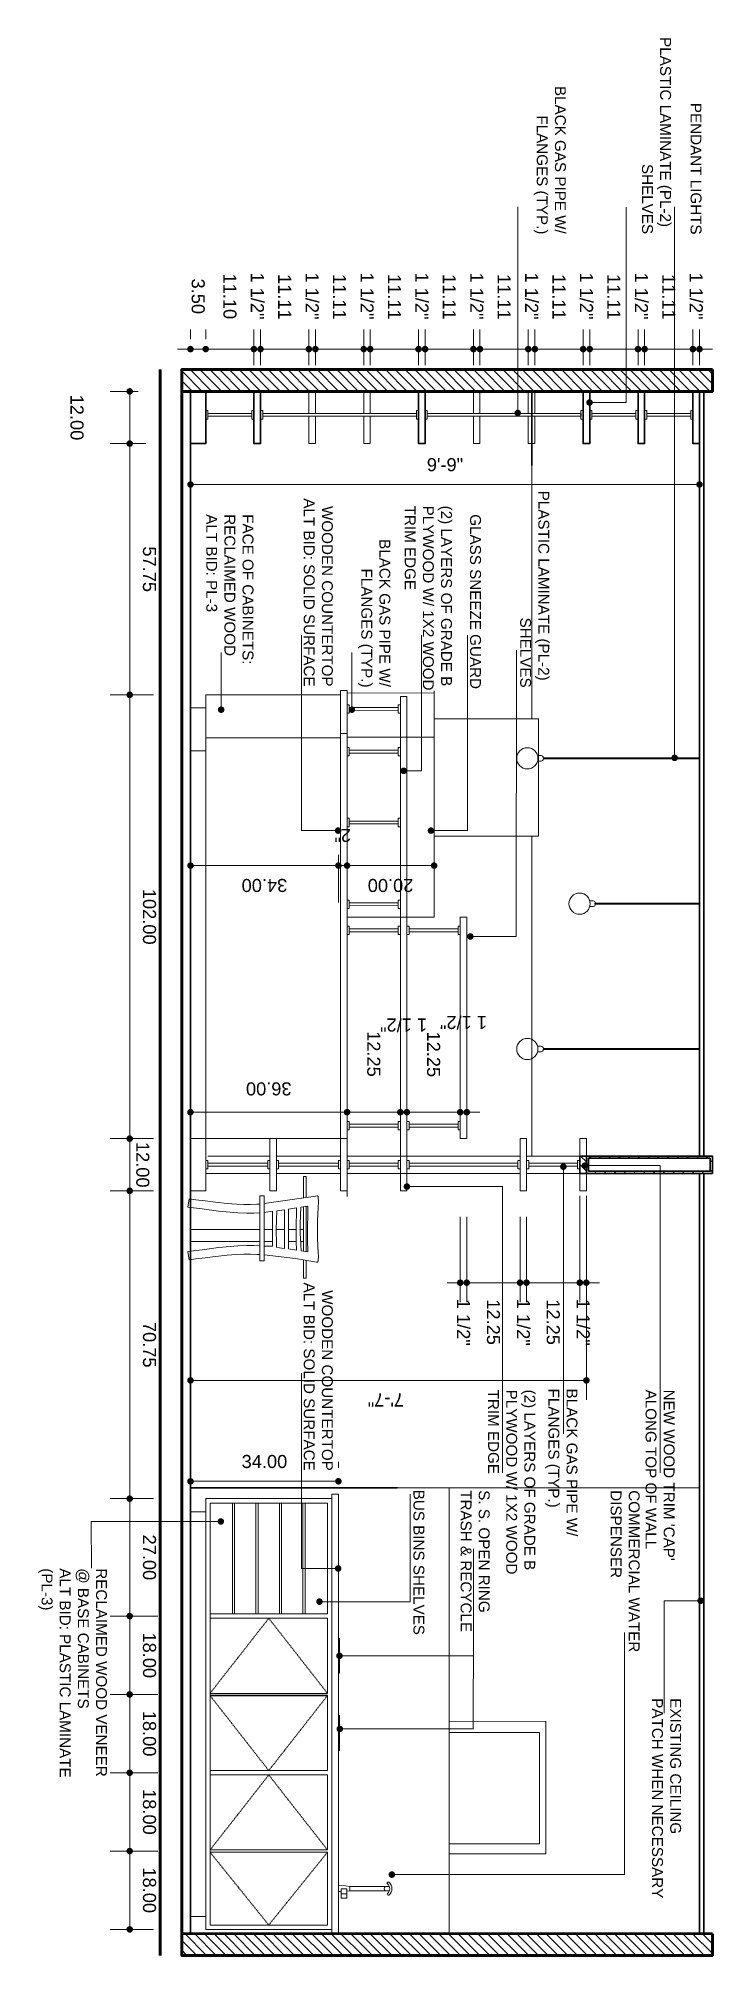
# Model space of a CAD drawing. Extents: x -566 to 72611, y -487 to 32334.
# Drawn here: x -565.8 to -410.1, y -10 to 430.6 of the extents above; entities that cross this region are included whole.
import ezdxf

# ---------------------------------------------------------------- set-up
doc = ezdxf.new("R2010")
doc.units = 0
doc.header["$LTSCALE"] = 0.5
doc.header["$MEASUREMENT"] = 0
doc.linetypes.add('HIDDEN', pattern=[0.375, 0.25, -0.125])
doc.layers.get('0').update_dxf_attribs({"color": 20, "linetype": 'CONTINUOUS'})
doc.layers.get('DEFPOINTS').update_dxf_attribs({"linetype": 'CONTINUOUS', "lineweight": 5})
for name, color, linetype, lineweight in [('Annotations', 40, 'CONTINUOUS', 5), ('Framing', 142, 'CONTINUOUS', 35), ('hatch', 253, 'CONTINUOUS', 5), ('projection', 153, 'HIDDEN', 9), ('viewed', 160, 'CONTINUOUS', 13), ('walls', 191, 'CONTINUOUS', 60)]:
    doc.layers.add(name, color=color, linetype=linetype, lineweight=lineweight)
doc.layers.add('layout', color=7, linetype='CONTINUOUS', lineweight=5, true_color=0xcfcfcf)
doc.styles.get("Standard").update_dxf_attribs({"font": 'arial.ttf'})
doc.dimstyles.new('Arch96', dxfattribs={"dimscale": 96, "dimtxt": 0.03125, "dimasz": 0.015625, "dimexe": 0.046875, "dimexo": 0.0625, "dimgap": 0.03125, "dimtad": 1, "dimtoh": 1, "dimdec": 4, "dimzin": 3, "dimdsep": 46, "dimlunit": 4, "dimtxsty": 'Standard', "dimblk": 'DOT', "dimcen": 0, "dimdle": 0.046875, "dimclrd": 256, "dimclre": 256, "dimclrt": 256, "dimaunit": 1, "dimadec": 3, "dimazin": 2, "dimtfac": 1, "dimtdec": 4, "dimtmove": 2, "dimatfit": 3, "dimldrblk": 'ARO14', "dimfxl": 1, "dimfrac": 2, "dimlwd": -1, "dimlwe": -1, "dimarcsym": 0})
doc.dimstyles.new('Arch96 IN', dxfattribs={"dimscale": 96, "dimtxt": 0.03125, "dimasz": 0.015625, "dimexe": 0.046875, "dimexo": 0.125, "dimgap": 0.03125, "dimtad": 1, "dimtoh": 1, "dimzin": 3, "dimdsep": 46, "dimtxsty": 'Standard', "dimblk": 'DOT', "dimcen": 0, "dimdle": 0.046875, "dimclrd": 256, "dimclre": 256, "dimclrt": 256, "dimaunit": 1, "dimadec": 3, "dimazin": 2, "dimtfac": 1, "dimtmove": 2, "dimatfit": 3, "dimldrblk": 'ARO14', "dimfxl": 1, "dimfrac": 2, "dimlwd": -1, "dimlwe": -1, "dimarcsym": 0})
pattern_1 = [(315, (-483.308, 213.3685), (1.122532, 1.122532), [])]

msp = doc.modelspace()

# ---------------------------------------------------------------- texts
at = {"layer": 'Annotations', "char_height": 2.5, "attachment_point": 7, "rotation": 270}
for s, insert in [('\\pi4.1542;{\\f@Arial Unicode MS|b0|i0|c0|p34;PLASTIC LAMINATE (PL-2) \\P\\pi33.32;SHELVES}', (-427.03406, 435.08395, 34)), ('\\pi15.385;{\\fHelvetica|b0|i0|c0|p2;BLACK GAS PIPE W/ \\P\\pi22.145;FLANGES (TYP.)}', (-451.93237, 435.08395, 34)), ('\\pi19.274;PENDANT LIGHTS', (-415.86513, 435.08395, 34)), ('\\pi4.1542;{\\f@Arial Unicode MS|b0|i0|c0|p34;PLASTIC LAMINATE (PL-2) \\P\\pi33.32;SHELVES}', (-455.03899, 330.82711, 34)), ('\\pi7.7694;{\\f@Arial Unicode MS|b0|i0|c0|p34;WOODEN COUNTERTOP\\P\\pi6.0027;ALT BID: SOLID SURFACE}', (-504.78169, 330.92489, 34)), ('(2) LAYERS OF GRADE B PLYWOOD W/ 1X2 WOOD TRIM EDGE', (-481.56797, 323.23922, 34)), ('FACE OF CABINETS: RECLAIMED WOOD\\PALT BID: PL-3', (-527.191, 321.26663, 34)), ('\\pi9.2923;GLASS SNEEZE GUARD', (-466.55999, 330.55605, 34)), ('\\pi15.385;{\\fHelvetica|b0|i0|c0|p2;BLACK GAS PIPE W/ \\P\\pi22.145;FLANGES (TYP.)}', (-492.27802, 330.92489, 34)), ('\\pi7.7694;{\\f@Arial Unicode MS|b0|i0|c0|p34;WOODEN COUNTERTOP\\P\\pi6.0027;ALT BID: SOLID SURFACE}', (-504.78169, 150.68119, 34)), ('(2) LAYERS OF GRADE B PLYWOOD W/ 1X2 WOOD TRIM EDGE', (-462.4161, 120.06805, 68)), ('{\\fHelvetica|b0|i0|c0|p2;BLACK GAS PIPE W/ FLANGES (TYP.)}', (-449.26813, 120.30029, 34)), ("{\\f@Arial Unicode MS|b0|i0|c0|p34;NEW WOOD TRIM 'CAP' ALONG TOP OF WALL}", (-426.21876, 120.06805, 68)), ('BUS BINS SHELVES', (-479.56578, 97.05407, 34)), ('S. S. OPEN RING\\PTRASH & RECYCLE', (-468.72618, 96.9346, 34)), ('COMMERCIAL WATER DISPENSER', (-434.24776, 96.9346, 34)), ('{\\f@Arial Unicode MS|b0|i0|c0|p34;RECLAIMED WOOD VENEER @ BASE CABINETS\\PALT BID: PLASTIC LAMINATE (PL-3)}', (-565.75868, 79.00226, 34)), ('EXISTING CEILING\\PPATCH WHEN NECESSARY', (-424.72834, 49.12985, 34))]:
    msp.add_mtext_dynamic_manual_height_columns(s, width=49.0944694, gutter_width=12.5, heights=[0], dxfattribs=dict(at, insert=insert))

# ---------------------------------------------------------------- blocks, each defined once
blk = doc.blocks.new('_Dot')
at = {"color": 0, "linetype": 'ByBlock', "lineweight": -2}
blk.add_line((-0.5, 0), (-1, 0), dxfattribs=at)
at = {"color": 0, "linetype": 'ByBlock', "const_width": 0.5}
blk.add_lwpolyline([(-0.25, 0, 1), (0.25, 0, 1)], format="xyb", close=True, dxfattribs=at)
blk = doc.blocks.new('*D57')
at = {"layer": 'Annotations', "transparency": 16777216}
for p, q in [((-530.79, 331.5), (-530.79, 323.6)), ((-413.79, 331.5), (-413.79, 323.6)), ((-415.29, 328.1), (-529.29, 328.1))]:
    blk.add_line(p, q, dxfattribs=at)
at = {"layer": 'DEFPOINTS', "color": 0, "transparency": 16777216}
for p in [(-530.79, 337.5), (-413.79, 337.5), (-530.79, 328.1)]:
    blk.add_point(p, dxfattribs=at)
at = {"layer": 'Annotations', "transparency": 16777216, "xscale": 1.5, "yscale": 1.5, "zscale": 1.5, "rotation": 180}
blk.add_blockref('_Dot', (-530.79, 328.1), dxfattribs=at)
at = {"layer": 'Annotations', "transparency": 16777216, "xscale": 1.5, "yscale": 1.5, "zscale": 1.5}
blk.add_blockref('_Dot', (-413.79, 328.1), dxfattribs=at)
at = {"layer": 'Annotations', "transparency": 16777216, "insert": (-472.29, 332.63), "char_height": 3, "attachment_point": 5}
blk.add_mtext('9\'-9"', dxfattribs=at)
blk = doc.blocks.new('ARO14')
blk.add_line((0, 0), (-1.02, 0))
at = {"const_width": 0.0625}
blk.add_lwpolyline([(-0.77, 0.47), (0, 0), (-0.77, -0.47)], dxfattribs=at)
blk = doc.blocks.new('*D58')
at = {"layer": 'Annotations', "transparency": 16777216}
for p, q in [((-530.79, 103.61), (-530.79, 103.49)), ((-496.79, 102.11), (-496.79, 103.49)), ((-498.29, 98.99), (-529.29, 98.99))]:
    blk.add_line(p, q, dxfattribs=at)
at = {"layer": 'DEFPOINTS', "color": 0, "transparency": 16777216}
for p in [(-530.79, 98.99), (-530.79, 91.61), (-496.79, 90.11)]:
    blk.add_point(p, dxfattribs=at)
at = {"layer": 'Annotations', "transparency": 16777216, "xscale": 1.5, "yscale": 1.5, "zscale": 1.5, "rotation": 180}
blk.add_blockref('_Dot', (-530.79, 98.99), dxfattribs=at)
at = {"layer": 'Annotations', "transparency": 16777216, "xscale": 1.5, "yscale": 1.5, "zscale": 1.5}
blk.add_blockref('_Dot', (-496.79, 98.99), dxfattribs=at)
at = {"layer": 'Annotations', "transparency": 16777216, "insert": (-513.79, 103.52), "char_height": 3, "attachment_point": 5}
blk.add_mtext('34.00', dxfattribs=at)
blk = doc.blocks.new('*D228')
at = {"layer": 'Annotations', "transparency": 16777216}
for p, q in [((-530.79, 361.5), (-530.79, 363.72)), ((-527.29, 361.5), (-527.29, 363.72)), ((-532.29, 359.22), (-533.79, 359.22)), ((-530.79, 359.22), (-527.29, 359.22)), ((-525.79, 359.22), (-524.29, 359.22))]:
    blk.add_line(p, q, dxfattribs=at)
at = {"layer": 'DEFPOINTS', "color": 0, "transparency": 16777216}
for p in [(-527.29, 359.22), (-530.79, 349.5), (-527.29, 349.5)]:
    blk.add_point(p, dxfattribs=at)
at = {"layer": 'Annotations', "transparency": 16777216, "xscale": 1.5, "yscale": 1.5, "zscale": 1.5}
blk.add_blockref('_Dot', (-530.79, 359.22), dxfattribs=at)
at = {"layer": 'Annotations', "transparency": 16777216, "xscale": 1.5, "yscale": 1.5, "zscale": 1.5, "rotation": 180}
blk.add_blockref('_Dot', (-527.29, 359.22), dxfattribs=at)
at = {"layer": 'Annotations', "transparency": 16777216, "insert": (-529.04, 371.35), "char_height": 3, "attachment_point": 5, "rotation": 270}
blk.add_mtext('3.50', dxfattribs=at)
blk = doc.blocks.new('*D229')
at = {"layer": 'Annotations', "transparency": 16777216}
for p, q in [((-527.29, 361.5), (-527.29, 363.72)), ((-516.2, 361.5), (-516.2, 363.72)), ((-525.79, 359.22), (-517.7, 359.22))]:
    blk.add_line(p, q, dxfattribs=at)
at = {"layer": 'DEFPOINTS', "color": 0, "transparency": 16777216}
for p in [(-516.2, 359.22), (-527.29, 349.5), (-516.2, 349.5)]:
    blk.add_point(p, dxfattribs=at)
at = {"layer": 'Annotations', "transparency": 16777216, "xscale": 1.5, "yscale": 1.5, "zscale": 1.5, "rotation": 180}
blk.add_blockref('_Dot', (-527.29, 359.22), dxfattribs=at)
at = {"layer": 'Annotations', "transparency": 16777216, "xscale": 1.5, "yscale": 1.5, "zscale": 1.5}
blk.add_blockref('_Dot', (-516.2, 359.22), dxfattribs=at)
at = {"layer": 'Annotations', "transparency": 16777216, "insert": (-521.74, 371.34), "char_height": 3, "attachment_point": 5, "rotation": 270}
blk.add_mtext('11.10', dxfattribs=at)
blk = doc.blocks.new('*D230')
at = {"layer": 'Annotations', "transparency": 16777216}
for p, q in [((-516.2, 355.5), (-516.2, 363.72)), ((-514.69, 355.5), (-514.69, 363.72)), ((-517.7, 359.22), (-519.2, 359.22)), ((-516.2, 359.22), (-514.69, 359.22)), ((-513.19, 359.22), (-511.69, 359.22))]:
    blk.add_line(p, q, dxfattribs=at)
at = {"layer": 'DEFPOINTS', "color": 0, "transparency": 16777216}
for p in [(-514.69, 359.22), (-516.2, 349.5), (-514.69, 349.5)]:
    blk.add_point(p, dxfattribs=at)
at = {"layer": 'Annotations', "transparency": 16777216, "xscale": 1.5, "yscale": 1.5, "zscale": 1.5}
blk.add_blockref('_Dot', (-516.2, 359.22), dxfattribs=at)
at = {"layer": 'Annotations', "transparency": 16777216, "xscale": 1.5, "yscale": 1.5, "zscale": 1.5, "rotation": 180}
blk.add_blockref('_Dot', (-514.69, 359.22), dxfattribs=at)
at = {"layer": 'Annotations', "transparency": 16777216, "insert": (-515.44, 371.42), "char_height": 3, "attachment_point": 5, "rotation": 270}
blk.add_mtext('1 1/2"', dxfattribs=at)
blk = doc.blocks.new('*D231')
at = {"layer": 'Annotations', "transparency": 16777216}
for p, q in [((-514.69, 361.5), (-514.69, 363.72)), ((-503.58, 361.5), (-503.58, 363.72)), ((-513.19, 359.22), (-505.08, 359.22))]:
    blk.add_line(p, q, dxfattribs=at)
at = {"layer": 'DEFPOINTS', "color": 0, "transparency": 16777216}
for p in [(-503.58, 359.22), (-514.69, 349.5), (-503.58, 349.5)]:
    blk.add_point(p, dxfattribs=at)
at = {"layer": 'Annotations', "transparency": 16777216, "xscale": 1.5, "yscale": 1.5, "zscale": 1.5, "rotation": 180}
blk.add_blockref('_Dot', (-514.69, 359.22), dxfattribs=at)
at = {"layer": 'Annotations', "transparency": 16777216, "xscale": 1.5, "yscale": 1.5, "zscale": 1.5}
blk.add_blockref('_Dot', (-503.58, 359.22), dxfattribs=at)
at = {"layer": 'Annotations', "transparency": 16777216, "insert": (-509.14, 371.24), "char_height": 3, "attachment_point": 5, "rotation": 270}
blk.add_mtext('11.11', dxfattribs=at)
blk = doc.blocks.new('*D232')
at = {"layer": 'Annotations', "transparency": 16777216}
for p, q in [((-503.58, 355.5), (-503.58, 363.72)), ((-502.08, 355.5), (-502.08, 363.72)), ((-505.08, 359.22), (-506.58, 359.22)), ((-503.58, 359.22), (-502.08, 359.22)), ((-500.58, 359.22), (-499.08, 359.22))]:
    blk.add_line(p, q, dxfattribs=at)
at = {"layer": 'DEFPOINTS', "color": 0, "transparency": 16777216}
for p in [(-502.08, 359.22), (-503.58, 349.5), (-502.08, 349.5)]:
    blk.add_point(p, dxfattribs=at)
at = {"layer": 'Annotations', "transparency": 16777216, "xscale": 1.5, "yscale": 1.5, "zscale": 1.5}
blk.add_blockref('_Dot', (-503.58, 359.22), dxfattribs=at)
at = {"layer": 'Annotations', "transparency": 16777216, "xscale": 1.5, "yscale": 1.5, "zscale": 1.5, "rotation": 180}
blk.add_blockref('_Dot', (-502.08, 359.22), dxfattribs=at)
at = {"layer": 'Annotations', "transparency": 16777216, "insert": (-502.83, 371.42), "char_height": 3, "attachment_point": 5, "rotation": 270}
blk.add_mtext('1 1/2"', dxfattribs=at)
blk = doc.blocks.new('*D233')
at = {"layer": 'Annotations', "transparency": 16777216}
for p, q in [((-502.08, 361.5), (-502.08, 363.72)), ((-490.97, 361.5), (-490.97, 363.72)), ((-500.58, 359.22), (-492.47, 359.22))]:
    blk.add_line(p, q, dxfattribs=at)
at = {"layer": 'DEFPOINTS', "color": 0, "transparency": 16777216}
for p in [(-490.97, 359.22), (-502.08, 349.5), (-490.97, 349.5)]:
    blk.add_point(p, dxfattribs=at)
at = {"layer": 'Annotations', "transparency": 16777216, "xscale": 1.5, "yscale": 1.5, "zscale": 1.5, "rotation": 180}
blk.add_blockref('_Dot', (-502.08, 359.22), dxfattribs=at)
at = {"layer": 'Annotations', "transparency": 16777216, "xscale": 1.5, "yscale": 1.5, "zscale": 1.5}
blk.add_blockref('_Dot', (-490.97, 359.22), dxfattribs=at)
at = {"layer": 'Annotations', "transparency": 16777216, "insert": (-496.53, 371.24), "char_height": 3, "attachment_point": 5, "rotation": 270}
blk.add_mtext('11.11', dxfattribs=at)
blk = doc.blocks.new('*D239')
at = {"layer": 'Annotations', "transparency": 16777216}
for p, q in [((-489.47, 361.5), (-489.47, 363.72)), ((-478.36, 361.5), (-478.36, 363.72)), ((-487.97, 359.22), (-479.86, 359.22))]:
    blk.add_line(p, q, dxfattribs=at)
at = {"layer": 'DEFPOINTS', "color": 0, "transparency": 16777216}
for p in [(-478.36, 359.22), (-489.47, 349.5), (-478.36, 349.5)]:
    blk.add_point(p, dxfattribs=at)
at = {"layer": 'Annotations', "transparency": 16777216, "xscale": 1.5, "yscale": 1.5, "zscale": 1.5, "rotation": 180}
blk.add_blockref('_Dot', (-489.47, 359.22), dxfattribs=at)
at = {"layer": 'Annotations', "transparency": 16777216, "xscale": 1.5, "yscale": 1.5, "zscale": 1.5}
blk.add_blockref('_Dot', (-478.36, 359.22), dxfattribs=at)
at = {"layer": 'Annotations', "transparency": 16777216, "insert": (-483.91, 371.24), "char_height": 3, "attachment_point": 5, "rotation": 270}
blk.add_mtext('11.11', dxfattribs=at)
blk = doc.blocks.new('*D240')
at = {"layer": 'Annotations', "transparency": 16777216}
for p, q in [((-478.36, 355.5), (-478.36, 363.72)), ((-476.86, 355.5), (-476.86, 363.72)), ((-479.86, 359.22), (-481.36, 359.22)), ((-478.36, 359.22), (-476.86, 359.22)), ((-475.36, 359.22), (-473.86, 359.22))]:
    blk.add_line(p, q, dxfattribs=at)
at = {"layer": 'DEFPOINTS', "color": 0, "transparency": 16777216}
for p in [(-476.86, 359.22), (-478.36, 349.5), (-476.86, 349.5)]:
    blk.add_point(p, dxfattribs=at)
at = {"layer": 'Annotations', "transparency": 16777216, "xscale": 1.5, "yscale": 1.5, "zscale": 1.5}
blk.add_blockref('_Dot', (-478.36, 359.22), dxfattribs=at)
at = {"layer": 'Annotations', "transparency": 16777216, "xscale": 1.5, "yscale": 1.5, "zscale": 1.5, "rotation": 180}
blk.add_blockref('_Dot', (-476.86, 359.22), dxfattribs=at)
at = {"layer": 'Annotations', "transparency": 16777216, "insert": (-477.61, 371.42), "char_height": 3, "attachment_point": 5, "rotation": 270}
blk.add_mtext('1 1/2"', dxfattribs=at)
blk = doc.blocks.new('*D241')
at = {"layer": 'Annotations', "transparency": 16777216}
for p, q in [((-476.86, 361.5), (-476.86, 363.72)), ((-465.75, 361.5), (-465.75, 363.72)), ((-475.36, 359.22), (-467.25, 359.22))]:
    blk.add_line(p, q, dxfattribs=at)
at = {"layer": 'DEFPOINTS', "color": 0, "transparency": 16777216}
for p in [(-465.75, 359.22), (-476.86, 349.5), (-465.75, 349.5)]:
    blk.add_point(p, dxfattribs=at)
at = {"layer": 'Annotations', "transparency": 16777216, "xscale": 1.5, "yscale": 1.5, "zscale": 1.5, "rotation": 180}
blk.add_blockref('_Dot', (-476.86, 359.22), dxfattribs=at)
at = {"layer": 'Annotations', "transparency": 16777216, "xscale": 1.5, "yscale": 1.5, "zscale": 1.5}
blk.add_blockref('_Dot', (-465.75, 359.22), dxfattribs=at)
at = {"layer": 'Annotations', "transparency": 16777216, "insert": (-471.3, 371.24), "char_height": 3, "attachment_point": 5, "rotation": 270}
blk.add_mtext('11.11', dxfattribs=at)
blk = doc.blocks.new('*D242')
at = {"layer": 'Annotations', "transparency": 16777216}
for p, q in [((-465.75, 355.5), (-465.75, 363.72)), ((-464.25, 355.5), (-464.25, 363.72)), ((-467.25, 359.22), (-468.75, 359.22)), ((-465.75, 359.22), (-464.25, 359.22)), ((-462.75, 359.22), (-461.25, 359.22))]:
    blk.add_line(p, q, dxfattribs=at)
at = {"layer": 'DEFPOINTS', "color": 0, "transparency": 16777216}
for p in [(-464.25, 359.22), (-465.75, 349.5), (-464.25, 349.5)]:
    blk.add_point(p, dxfattribs=at)
at = {"layer": 'Annotations', "transparency": 16777216, "xscale": 1.5, "yscale": 1.5, "zscale": 1.5}
blk.add_blockref('_Dot', (-465.75, 359.22), dxfattribs=at)
at = {"layer": 'Annotations', "transparency": 16777216, "xscale": 1.5, "yscale": 1.5, "zscale": 1.5, "rotation": 180}
blk.add_blockref('_Dot', (-464.25, 359.22), dxfattribs=at)
at = {"layer": 'Annotations', "transparency": 16777216, "insert": (-465, 371.42), "char_height": 3, "attachment_point": 5, "rotation": 270}
blk.add_mtext('1 1/2"', dxfattribs=at)
blk = doc.blocks.new('*D243')
at = {"layer": 'Annotations', "transparency": 16777216}
for p, q in [((-464.25, 361.5), (-464.25, 363.72)), ((-453.14, 361.5), (-453.14, 363.72)), ((-462.75, 359.22), (-454.64, 359.22))]:
    blk.add_line(p, q, dxfattribs=at)
at = {"layer": 'DEFPOINTS', "color": 0, "transparency": 16777216}
for p in [(-453.14, 359.22), (-464.25, 349.5), (-453.14, 349.5)]:
    blk.add_point(p, dxfattribs=at)
at = {"layer": 'Annotations', "transparency": 16777216, "xscale": 1.5, "yscale": 1.5, "zscale": 1.5, "rotation": 180}
blk.add_blockref('_Dot', (-464.25, 359.22), dxfattribs=at)
at = {"layer": 'Annotations', "transparency": 16777216, "xscale": 1.5, "yscale": 1.5, "zscale": 1.5}
blk.add_blockref('_Dot', (-453.14, 359.22), dxfattribs=at)
at = {"layer": 'Annotations', "transparency": 16777216, "insert": (-458.69, 371.24), "char_height": 3, "attachment_point": 5, "rotation": 270}
blk.add_mtext('11.11', dxfattribs=at)
blk = doc.blocks.new('*D244')
at = {"layer": 'Annotations', "transparency": 16777216}
for p, q in [((-453.14, 355.5), (-453.14, 363.72)), ((-451.63, 355.5), (-451.63, 363.72)), ((-454.64, 359.22), (-456.14, 359.22)), ((-453.14, 359.22), (-451.63, 359.22)), ((-450.13, 359.22), (-448.63, 359.22))]:
    blk.add_line(p, q, dxfattribs=at)
at = {"layer": 'DEFPOINTS', "color": 0, "transparency": 16777216}
for p in [(-451.63, 359.22), (-453.14, 349.5), (-451.63, 349.5)]:
    blk.add_point(p, dxfattribs=at)
at = {"layer": 'Annotations', "transparency": 16777216, "xscale": 1.5, "yscale": 1.5, "zscale": 1.5}
blk.add_blockref('_Dot', (-453.14, 359.22), dxfattribs=at)
at = {"layer": 'Annotations', "transparency": 16777216, "xscale": 1.5, "yscale": 1.5, "zscale": 1.5, "rotation": 180}
blk.add_blockref('_Dot', (-451.63, 359.22), dxfattribs=at)
at = {"layer": 'Annotations', "transparency": 16777216, "insert": (-452.39, 371.42), "char_height": 3, "attachment_point": 5, "rotation": 270}
blk.add_mtext('1 1/2"', dxfattribs=at)
blk = doc.blocks.new('*D245')
at = {"layer": 'Annotations', "transparency": 16777216}
for p, q in [((-451.63, 361.5), (-451.63, 363.72)), ((-440.53, 361.5), (-440.53, 363.72)), ((-450.13, 359.22), (-442.03, 359.22))]:
    blk.add_line(p, q, dxfattribs=at)
at = {"layer": 'DEFPOINTS', "color": 0, "transparency": 16777216}
for p in [(-440.53, 359.22), (-451.63, 349.5), (-440.53, 349.5)]:
    blk.add_point(p, dxfattribs=at)
at = {"layer": 'Annotations', "transparency": 16777216, "xscale": 1.5, "yscale": 1.5, "zscale": 1.5, "rotation": 180}
blk.add_blockref('_Dot', (-451.63, 359.22), dxfattribs=at)
at = {"layer": 'Annotations', "transparency": 16777216, "xscale": 1.5, "yscale": 1.5, "zscale": 1.5}
blk.add_blockref('_Dot', (-440.53, 359.22), dxfattribs=at)
at = {"layer": 'Annotations', "transparency": 16777216, "insert": (-446.08, 371.24), "char_height": 3, "attachment_point": 5, "rotation": 270}
blk.add_mtext('11.11', dxfattribs=at)
blk = doc.blocks.new('*D234')
at = {"layer": 'Annotations', "transparency": 16777216}
for p, q in [((-440.53, 355.5), (-440.53, 363.72)), ((-439.02, 355.5), (-439.02, 363.72)), ((-442.03, 359.22), (-443.53, 359.22)), ((-440.53, 359.22), (-439.02, 359.22)), ((-437.52, 359.22), (-436.02, 359.22))]:
    blk.add_line(p, q, dxfattribs=at)
at = {"layer": 'DEFPOINTS', "color": 0, "transparency": 16777216}
for p in [(-439.02, 359.22), (-440.53, 349.5), (-439.02, 349.5)]:
    blk.add_point(p, dxfattribs=at)
at = {"layer": 'Annotations', "transparency": 16777216, "xscale": 1.5, "yscale": 1.5, "zscale": 1.5}
blk.add_blockref('_Dot', (-440.53, 359.22), dxfattribs=at)
at = {"layer": 'Annotations', "transparency": 16777216, "xscale": 1.5, "yscale": 1.5, "zscale": 1.5, "rotation": 180}
blk.add_blockref('_Dot', (-439.02, 359.22), dxfattribs=at)
at = {"layer": 'Annotations', "transparency": 16777216, "insert": (-439.78, 371.42), "char_height": 3, "attachment_point": 5, "rotation": 270}
blk.add_mtext('1 1/2"', dxfattribs=at)
blk = doc.blocks.new('*D235')
at = {"layer": 'Annotations', "transparency": 16777216}
for p, q in [((-439.02, 361.5), (-439.02, 363.72)), ((-427.92, 361.5), (-427.92, 363.72)), ((-437.52, 359.22), (-429.42, 359.22))]:
    blk.add_line(p, q, dxfattribs=at)
at = {"layer": 'DEFPOINTS', "color": 0, "transparency": 16777216}
for p in [(-427.92, 359.22), (-439.02, 349.5), (-427.92, 349.5)]:
    blk.add_point(p, dxfattribs=at)
at = {"layer": 'Annotations', "transparency": 16777216, "xscale": 1.5, "yscale": 1.5, "zscale": 1.5, "rotation": 180}
blk.add_blockref('_Dot', (-439.02, 359.22), dxfattribs=at)
at = {"layer": 'Annotations', "transparency": 16777216, "xscale": 1.5, "yscale": 1.5, "zscale": 1.5}
blk.add_blockref('_Dot', (-427.92, 359.22), dxfattribs=at)
at = {"layer": 'Annotations', "transparency": 16777216, "insert": (-433.47, 371.24), "char_height": 3, "attachment_point": 5, "rotation": 270}
blk.add_mtext('11.11', dxfattribs=at)
blk = doc.blocks.new('*D236')
at = {"layer": 'Annotations', "transparency": 16777216}
for p, q in [((-427.92, 355.5), (-427.92, 363.72)), ((-426.41, 355.5), (-426.41, 363.72)), ((-429.42, 359.22), (-430.92, 359.22)), ((-427.92, 359.22), (-426.41, 359.22)), ((-424.91, 359.22), (-423.41, 359.22))]:
    blk.add_line(p, q, dxfattribs=at)
at = {"layer": 'DEFPOINTS', "color": 0, "transparency": 16777216}
for p in [(-426.41, 359.22), (-427.92, 349.5), (-426.41, 349.5)]:
    blk.add_point(p, dxfattribs=at)
at = {"layer": 'Annotations', "transparency": 16777216, "xscale": 1.5, "yscale": 1.5, "zscale": 1.5}
blk.add_blockref('_Dot', (-427.92, 359.22), dxfattribs=at)
at = {"layer": 'Annotations', "transparency": 16777216, "xscale": 1.5, "yscale": 1.5, "zscale": 1.5, "rotation": 180}
blk.add_blockref('_Dot', (-426.41, 359.22), dxfattribs=at)
at = {"layer": 'Annotations', "transparency": 16777216, "insert": (-427.16, 371.42), "char_height": 3, "attachment_point": 5, "rotation": 270}
blk.add_mtext('1 1/2"', dxfattribs=at)
blk = doc.blocks.new('*D237')
at = {"layer": 'Annotations', "transparency": 16777216}
for p, q in [((-426.41, 361.5), (-426.41, 363.72)), ((-415.3, 361.5), (-415.3, 363.72)), ((-424.91, 359.22), (-416.8, 359.22))]:
    blk.add_line(p, q, dxfattribs=at)
at = {"layer": 'DEFPOINTS', "color": 0, "transparency": 16777216}
for p in [(-415.3, 359.22), (-426.41, 349.5), (-415.3, 349.5)]:
    blk.add_point(p, dxfattribs=at)
at = {"layer": 'Annotations', "transparency": 16777216, "xscale": 1.5, "yscale": 1.5, "zscale": 1.5, "rotation": 180}
blk.add_blockref('_Dot', (-426.41, 359.22), dxfattribs=at)
at = {"layer": 'Annotations', "transparency": 16777216, "xscale": 1.5, "yscale": 1.5, "zscale": 1.5}
blk.add_blockref('_Dot', (-415.3, 359.22), dxfattribs=at)
at = {"layer": 'Annotations', "transparency": 16777216, "insert": (-420.86, 371.24), "char_height": 3, "attachment_point": 5, "rotation": 270}
blk.add_mtext('11.11', dxfattribs=at)
blk = doc.blocks.new('*D238')
at = {"layer": 'Annotations', "transparency": 16777216}
for p, q in [((-415.3, 355.5), (-415.3, 363.72)), ((-413.79, 355.5), (-413.79, 363.72)), ((-416.8, 359.22), (-418.3, 359.22)), ((-415.3, 359.22), (-413.79, 359.22)), ((-412.29, 359.22), (-410.79, 359.22))]:
    blk.add_line(p, q, dxfattribs=at)
at = {"layer": 'DEFPOINTS', "color": 0, "transparency": 16777216}
for p in [(-413.79, 359.22), (-415.3, 349.5), (-413.79, 349.5)]:
    blk.add_point(p, dxfattribs=at)
at = {"layer": 'Annotations', "transparency": 16777216, "xscale": 1.5, "yscale": 1.5, "zscale": 1.5}
blk.add_blockref('_Dot', (-415.3, 359.22), dxfattribs=at)
at = {"layer": 'Annotations', "transparency": 16777216, "xscale": 1.5, "yscale": 1.5, "zscale": 1.5, "rotation": 180}
blk.add_blockref('_Dot', (-413.79, 359.22), dxfattribs=at)
at = {"layer": 'Annotations', "transparency": 16777216, "insert": (-414.55, 371.42), "char_height": 3, "attachment_point": 5, "rotation": 270}
blk.add_mtext('1 1/2"', dxfattribs=at)
blk = doc.blocks.new('*D246')
at = {"layer": 'Annotations', "transparency": 16777216}
for p, q in [((-490.97, 355.5), (-490.97, 363.72)), ((-489.47, 355.5), (-489.47, 363.72)), ((-492.47, 359.22), (-493.97, 359.22)), ((-490.97, 359.22), (-489.47, 359.22)), ((-487.97, 359.22), (-486.47, 359.22))]:
    blk.add_line(p, q, dxfattribs=at)
at = {"layer": 'DEFPOINTS', "color": 0, "transparency": 16777216}
for p in [(-489.47, 359.22), (-490.97, 349.5), (-489.47, 349.5)]:
    blk.add_point(p, dxfattribs=at)
at = {"layer": 'Annotations', "transparency": 16777216, "xscale": 1.5, "yscale": 1.5, "zscale": 1.5}
blk.add_blockref('_Dot', (-490.97, 359.22), dxfattribs=at)
at = {"layer": 'Annotations', "transparency": 16777216, "xscale": 1.5, "yscale": 1.5, "zscale": 1.5, "rotation": 180}
blk.add_blockref('_Dot', (-489.47, 359.22), dxfattribs=at)
at = {"layer": 'Annotations', "transparency": 16777216, "insert": (-490.22, 371.42), "char_height": 3, "attachment_point": 5, "rotation": 270}
blk.add_mtext('1 1/2"', dxfattribs=at)
blk = doc.blocks.new('*D251')
at = {"layer": 'Annotations', "transparency": 16777216}
for p, q in [((-530.79, 164.47), (-530.79, 188.32)), ((-494.79, 164.47), (-494.79, 188.32)), ((-529.29, 183.82), (-496.29, 183.82))]:
    blk.add_line(p, q, dxfattribs=at)
at = {"layer": 'DEFPOINTS', "color": 0, "transparency": 16777216}
for p in [(-494.79, 183.82), (-530.79, 152.47), (-494.79, 152.47)]:
    blk.add_point(p, dxfattribs=at)
at = {"layer": 'Annotations', "transparency": 16777216, "xscale": 1.5, "yscale": 1.5, "zscale": 1.5, "rotation": 180}
blk.add_blockref('_Dot', (-530.79, 183.82), dxfattribs=at)
at = {"layer": 'Annotations', "transparency": 16777216, "xscale": 1.5, "yscale": 1.5, "zscale": 1.5}
blk.add_blockref('_Dot', (-494.79, 183.82), dxfattribs=at)
at = {"layer": 'Annotations', "transparency": 16777216, "insert": (-512.79, 189.21), "char_height": 3, "attachment_point": 5, "rotation": 180}
blk.add_mtext('36.00', dxfattribs=at)
blk = doc.blocks.new('*D252')
at = {"layer": 'Annotations', "transparency": 16777216}
for p, q in [((-474.8, 280.67), (-474.8, 236)), ((-494.8, 193.14), (-494.8, 245)), ((-493.3, 240.5), (-476.3, 240.5))]:
    blk.add_line(p, q, dxfattribs=at)
at = {"layer": 'DEFPOINTS', "color": 0, "transparency": 16777216}
for p in [(-474.8, 292.67), (-474.8, 240.5), (-494.8, 181.14)]:
    blk.add_point(p, dxfattribs=at)
at = {"layer": 'Annotations', "transparency": 16777216, "xscale": 1.5, "yscale": 1.5, "zscale": 1.5, "rotation": 180}
blk.add_blockref('_Dot', (-494.8, 240.5), dxfattribs=at)
at = {"layer": 'Annotations', "transparency": 16777216, "xscale": 1.5, "yscale": 1.5, "zscale": 1.5}
blk.add_blockref('_Dot', (-474.8, 240.5), dxfattribs=at)
at = {"layer": 'Annotations', "transparency": 16777216, "insert": (-484.8, 235.96), "char_height": 3, "attachment_point": 5, "rotation": 180}
blk.add_mtext('20.00', dxfattribs=at)
blk = doc.blocks.new('*D253')
at = {"layer": 'Annotations', "transparency": 16777216}
for p, q in [((-529.29, 240.5), (-498.29, 240.5)), ((-530.79, 230.98), (-530.79, 236)), ((-496.79, 231.99), (-496.79, 236))]:
    blk.add_line(p, q, dxfattribs=at)
at = {"layer": 'DEFPOINTS', "color": 0, "transparency": 16777216}
for p in [(-530.79, 242.98), (-496.79, 243.99), (-496.79, 240.5)]:
    blk.add_point(p, dxfattribs=at)
at = {"layer": 'Annotations', "transparency": 16777216, "xscale": 1.5, "yscale": 1.5, "zscale": 1.5, "rotation": 180}
blk.add_blockref('_Dot', (-530.79, 240.5), dxfattribs=at)
at = {"layer": 'Annotations', "transparency": 16777216, "xscale": 1.5, "yscale": 1.5, "zscale": 1.5}
blk.add_blockref('_Dot', (-496.79, 240.5), dxfattribs=at)
at = {"layer": 'Annotations', "transparency": 16777216, "insert": (-513.79, 235.96), "char_height": 3, "attachment_point": 5, "rotation": 180}
blk.add_mtext('34.00', dxfattribs=at)
blk = doc.blocks.new('*D254')
at = {"layer": 'Annotations', "transparency": 16777216}
for p, q in [((-496.79, 242.96), (-496.79, 236)), ((-498.29, 240.5), (-499.79, 240.5)), ((-496.79, 240.5), (-494.79, 240.5)), ((-494.79, 237.99), (-494.79, 236)), ((-493.29, 240.5), (-491.79, 240.5))]:
    blk.add_line(p, q, dxfattribs=at)
at = {"layer": 'DEFPOINTS', "color": 0, "transparency": 16777216}
for p in [(-496.79, 248.96), (-494.79, 243.99), (-494.79, 240.5)]:
    blk.add_point(p, dxfattribs=at)
at = {"layer": 'Annotations', "transparency": 16777216, "xscale": 1.5, "yscale": 1.5, "zscale": 1.5}
blk.add_blockref('_Dot', (-496.79, 240.5), dxfattribs=at)
at = {"layer": 'Annotations', "transparency": 16777216, "xscale": 1.5, "yscale": 1.5, "zscale": 1.5, "rotation": 180}
blk.add_blockref('_Dot', (-494.79, 240.5), dxfattribs=at)
at = {"layer": 'Annotations', "transparency": 16777216, "insert": (-495.79, 247.45), "char_height": 3, "attachment_point": 5, "rotation": 180}
blk.add_mtext('2"', dxfattribs=at)
blk = doc.blocks.new('*D247')
at = {"layer": 'Annotations', "transparency": 16777216}
for p, q in [((-494.8, 164.47), (-494.8, 188.32)), ((-493.3, 183.82), (-484.05, 183.82)), ((-482.55, 180.57), (-482.55, 179.32))]:
    blk.add_line(p, q, dxfattribs=at)
at = {"layer": 'DEFPOINTS', "color": 0, "transparency": 16777216}
for p in [(-482.55, 192.57), (-482.55, 183.82), (-494.8, 152.47)]:
    blk.add_point(p, dxfattribs=at)
at = {"layer": 'Annotations', "transparency": 16777216, "xscale": 1.5, "yscale": 1.5, "zscale": 1.5, "rotation": 180}
blk.add_blockref('_Dot', (-494.8, 183.82), dxfattribs=at)
at = {"layer": 'Annotations', "transparency": 16777216, "xscale": 1.5, "yscale": 1.5, "zscale": 1.5}
blk.add_blockref('_Dot', (-482.55, 183.82), dxfattribs=at)
at = {"layer": 'Annotations', "transparency": 16777216, "insert": (-488.68, 197.21), "char_height": 3, "attachment_point": 5, "rotation": 270}
blk.add_mtext('12.25', dxfattribs=at)
blk = doc.blocks.new('*D248')
at = {"layer": 'Annotations', "transparency": 16777216}
for p, q in [((-482.55, 186.57), (-482.55, 179.32)), ((-481.05, 186.57), (-481.05, 179.32)), ((-484.05, 183.82), (-485.55, 183.82)), ((-482.55, 183.82), (-481.05, 183.82)), ((-479.55, 183.82), (-478.05, 183.82))]:
    blk.add_line(p, q, dxfattribs=at)
at = {"layer": 'DEFPOINTS', "color": 0, "transparency": 16777216}
for p in [(-482.55, 192.57), (-481.05, 192.57), (-481.05, 183.82)]:
    blk.add_point(p, dxfattribs=at)
at = {"layer": 'Annotations', "transparency": 16777216, "xscale": 1.5, "yscale": 1.5, "zscale": 1.5}
blk.add_blockref('_Dot', (-482.55, 183.82), dxfattribs=at)
at = {"layer": 'Annotations', "transparency": 16777216, "xscale": 1.5, "yscale": 1.5, "zscale": 1.5, "rotation": 180}
blk.add_blockref('_Dot', (-481.05, 183.82), dxfattribs=at)
at = {"layer": 'Annotations', "transparency": 16777216, "insert": (-481.8, 203.89), "char_height": 3, "attachment_point": 5, "rotation": 180}
blk.add_mtext('1 1/2"', dxfattribs=at)
blk = doc.blocks.new('*D249')
at = {"layer": 'Annotations', "transparency": 16777216}
for p, q in [((-468.79, 186.55), (-468.79, 179.32)), ((-479.54, 183.82), (-470.29, 183.82)), ((-481.04, 180.57), (-481.04, 179.32))]:
    blk.add_line(p, q, dxfattribs=at)
at = {"layer": 'DEFPOINTS', "color": 0, "transparency": 16777216}
for p in [(-468.79, 198.55, -20), (-481.04, 192.57), (-468.79, 183.82)]:
    blk.add_point(p, dxfattribs=at)
at = {"layer": 'Annotations', "transparency": 16777216, "xscale": 1.5, "yscale": 1.5, "zscale": 1.5, "rotation": 180}
blk.add_blockref('_Dot', (-481.04, 183.82), dxfattribs=at)
at = {"layer": 'Annotations', "transparency": 16777216, "xscale": 1.5, "yscale": 1.5, "zscale": 1.5}
blk.add_blockref('_Dot', (-468.79, 183.82), dxfattribs=at)
at = {"layer": 'Annotations', "transparency": 16777216, "insert": (-474.92, 197.13), "char_height": 3, "attachment_point": 5, "rotation": 270}
blk.add_mtext('12.25', dxfattribs=at)
blk = doc.blocks.new('*D250')
at = {"layer": 'Annotations', "transparency": 16777216}
for p, q in [((-468.79, 192.55), (-468.79, 179.32)), ((-467.29, 192.55), (-467.29, 179.32)), ((-470.29, 183.82), (-471.79, 183.82)), ((-468.79, 183.82), (-467.29, 183.82)), ((-465.79, 183.82), (-464.29, 183.82))]:
    blk.add_line(p, q, dxfattribs=at)
at = {"layer": 'DEFPOINTS', "color": 0, "transparency": 16777216}
for p in [(-468.79, 198.55, -20), (-467.29, 198.55, -20), (-467.29, 183.82)]:
    blk.add_point(p, dxfattribs=at)
at = {"layer": 'Annotations', "transparency": 16777216, "xscale": 1.5, "yscale": 1.5, "zscale": 1.5}
blk.add_blockref('_Dot', (-468.79, 183.82), dxfattribs=at)
at = {"layer": 'Annotations', "transparency": 16777216, "xscale": 1.5, "yscale": 1.5, "zscale": 1.5, "rotation": 180}
blk.add_blockref('_Dot', (-467.29, 183.82), dxfattribs=at)
at = {"layer": 'Annotations', "transparency": 16777216, "insert": (-468.04, 204.47), "char_height": 3, "attachment_point": 5, "rotation": 180}
blk.add_mtext('1 1/2"', dxfattribs=at)
blk = doc.blocks.new('*D260')
at = {"layer": 'Annotations', "transparency": 16777216}
for p, q in [((-439.79, 164.59), (-439.79, 117.68)), ((-530.79, 159.75), (-530.79, 117.68)), ((-529.29, 122.18), (-441.29, 122.18))]:
    blk.add_line(p, q, dxfattribs=at)
at = {"layer": 'DEFPOINTS', "color": 0, "transparency": 16777216}
for p in [(-439.79, 170.59), (-530.79, 165.75), (-439.79, 122.18)]:
    blk.add_point(p, dxfattribs=at)
at = {"layer": 'Annotations', "transparency": 16777216, "xscale": 1.5, "yscale": 1.5, "zscale": 1.5, "rotation": 180}
blk.add_blockref('_Dot', (-530.79, 122.18), dxfattribs=at)
at = {"layer": 'Annotations', "transparency": 16777216, "xscale": 1.5, "yscale": 1.5, "zscale": 1.5}
blk.add_blockref('_Dot', (-439.79, 122.18), dxfattribs=at)
at = {"layer": 'Annotations', "transparency": 16777216, "insert": (-485.29, 117.68), "char_height": 3, "attachment_point": 5, "rotation": 180}
blk.add_mtext(' 7\'-7"', dxfattribs=at)
blk = doc.blocks.new('*D255')
at = {"layer": 'Annotations', "transparency": 16777216}
for p, q in [((-468.79, 159.75), (-468.79, 140.14)), ((-467.29, 159.75), (-467.29, 140.14)), ((-470.29, 144.64), (-471.79, 144.64)), ((-468.79, 144.64), (-467.29, 144.64)), ((-465.79, 144.64), (-464.29, 144.64))]:
    blk.add_line(p, q, dxfattribs=at)
at = {"layer": 'DEFPOINTS', "color": 0, "transparency": 16777216}
for p in [(-468.79, 165.75), (-467.29, 165.75), (-467.29, 144.64)]:
    blk.add_point(p, dxfattribs=at)
at = {"layer": 'Annotations', "transparency": 16777216, "xscale": 1.5, "yscale": 1.5, "zscale": 1.5}
blk.add_blockref('_Dot', (-468.79, 144.64), dxfattribs=at)
at = {"layer": 'Annotations', "transparency": 16777216, "xscale": 1.5, "yscale": 1.5, "zscale": 1.5, "rotation": 180}
blk.add_blockref('_Dot', (-467.29, 144.64), dxfattribs=at)
at = {"layer": 'Annotations', "transparency": 16777216, "insert": (-468.04, 135.54), "char_height": 3, "attachment_point": 5, "rotation": 270}
blk.add_mtext('1 1/2"', dxfattribs=at)
blk = doc.blocks.new('*D256')
at = {"layer": 'Annotations', "transparency": 16777216}
for p, q in [((-467.29, 153.75), (-467.29, 140.14)), ((-455.04, 153.75), (-455.04, 140.14)), ((-465.79, 144.64), (-456.54, 144.64))]:
    blk.add_line(p, q, dxfattribs=at)
at = {"layer": 'DEFPOINTS', "color": 0, "transparency": 16777216}
for p in [(-467.29, 165.75), (-455.04, 165.75), (-455.04, 144.64)]:
    blk.add_point(p, dxfattribs=at)
at = {"layer": 'Annotations', "transparency": 16777216, "xscale": 1.5, "yscale": 1.5, "zscale": 1.5, "rotation": 180}
blk.add_blockref('_Dot', (-467.29, 144.64), dxfattribs=at)
at = {"layer": 'Annotations', "transparency": 16777216, "xscale": 1.5, "yscale": 1.5, "zscale": 1.5}
blk.add_blockref('_Dot', (-455.04, 144.64), dxfattribs=at)
at = {"layer": 'Annotations', "transparency": 16777216, "insert": (-461.17, 135.58), "char_height": 3, "attachment_point": 5, "rotation": 270}
blk.add_mtext('12.25', dxfattribs=at)
blk = doc.blocks.new('*D257')
at = {"layer": 'Annotations', "transparency": 16777216}
for p, q in [((-455.04, 159.75), (-455.04, 140.14)), ((-453.55, 159.75), (-453.55, 140.14)), ((-456.54, 144.64), (-458.04, 144.64)), ((-455.04, 144.64), (-453.55, 144.64)), ((-452.05, 144.64), (-450.55, 144.64))]:
    blk.add_line(p, q, dxfattribs=at)
at = {"layer": 'DEFPOINTS', "color": 0, "transparency": 16777216}
for p in [(-455.04, 165.75), (-453.55, 165.75), (-453.55, 144.64)]:
    blk.add_point(p, dxfattribs=at)
at = {"layer": 'Annotations', "transparency": 16777216, "xscale": 1.5, "yscale": 1.5, "zscale": 1.5}
blk.add_blockref('_Dot', (-455.04, 144.64), dxfattribs=at)
at = {"layer": 'Annotations', "transparency": 16777216, "xscale": 1.5, "yscale": 1.5, "zscale": 1.5, "rotation": 180}
blk.add_blockref('_Dot', (-453.55, 144.64), dxfattribs=at)
at = {"layer": 'Annotations', "transparency": 16777216, "insert": (-454.29, 135.54), "char_height": 3, "attachment_point": 5, "rotation": 270}
blk.add_mtext('1 1/2"', dxfattribs=at)
blk = doc.blocks.new('*D258')
at = {"layer": 'Annotations', "transparency": 16777216}
for p, q in [((-441.29, 158.59), (-441.29, 140.14)), ((-453.55, 153.75), (-453.55, 140.14)), ((-452.05, 144.64), (-442.79, 144.64))]:
    blk.add_line(p, q, dxfattribs=at)
at = {"layer": 'DEFPOINTS', "color": 0, "transparency": 16777216}
for p in [(-441.29, 170.59), (-453.55, 165.75), (-441.29, 144.64)]:
    blk.add_point(p, dxfattribs=at)
at = {"layer": 'Annotations', "transparency": 16777216, "xscale": 1.5, "yscale": 1.5, "zscale": 1.5, "rotation": 180}
blk.add_blockref('_Dot', (-453.55, 144.64), dxfattribs=at)
at = {"layer": 'Annotations', "transparency": 16777216, "xscale": 1.5, "yscale": 1.5, "zscale": 1.5}
blk.add_blockref('_Dot', (-441.29, 144.64), dxfattribs=at)
at = {"layer": 'Annotations', "transparency": 16777216, "insert": (-447.42, 135.58), "char_height": 3, "attachment_point": 5, "rotation": 270}
blk.add_mtext('12.25', dxfattribs=at)
blk = doc.blocks.new('*D259')
at = {"layer": 'Annotations', "transparency": 16777216}
for p, q in [((-441.29, 164.59), (-441.29, 140.14)), ((-439.79, 164.59), (-439.79, 140.14)), ((-442.79, 144.64), (-444.29, 144.64)), ((-441.29, 144.64), (-439.79, 144.64)), ((-438.29, 144.64), (-436.79, 144.64))]:
    blk.add_line(p, q, dxfattribs=at)
at = {"layer": 'DEFPOINTS', "color": 0, "transparency": 16777216}
for p in [(-441.29, 170.59), (-439.79, 170.59), (-439.79, 144.64)]:
    blk.add_point(p, dxfattribs=at)
at = {"layer": 'Annotations', "transparency": 16777216, "xscale": 1.5, "yscale": 1.5, "zscale": 1.5}
blk.add_blockref('_Dot', (-441.29, 144.64), dxfattribs=at)
at = {"layer": 'Annotations', "transparency": 16777216, "xscale": 1.5, "yscale": 1.5, "zscale": 1.5, "rotation": 180}
blk.add_blockref('_Dot', (-439.79, 144.64), dxfattribs=at)
at = {"layer": 'Annotations', "transparency": 16777216, "insert": (-440.54, 135.54), "char_height": 3, "attachment_point": 5, "rotation": 270}
blk.add_mtext('1 1/2"', dxfattribs=at)
blk = doc.blocks.new('*D261')
at = {"layer": 'Annotations', "transparency": 16777216}
for p, q in [((-539.29, 279.75), (-549.26, 279.75)), ((-544.76, 278.25), (-544.76, 179.25)), ((-539.29, 177.75), (-549.26, 177.75))]:
    blk.add_line(p, q, dxfattribs=at)
at = {"layer": 'DEFPOINTS', "color": 0, "transparency": 16777216}
for p in [(-527.29, 279.75), (-544.76, 177.75), (-527.29, 177.75)]:
    blk.add_point(p, dxfattribs=at)
at = {"layer": 'Annotations', "transparency": 16777216, "xscale": 1.5, "yscale": 1.5, "zscale": 1.5}
for p, rotation in [((-544.76, 279.75), 90), ((-544.76, 177.75), 270)]:
    blk.add_blockref('_Dot', p, dxfattribs=dict(at, rotation=rotation))
at = {"layer": 'Annotations', "transparency": 16777216, "insert": (-540.23, 228.75), "char_height": 3, "attachment_point": 5, "rotation": 270}
blk.add_mtext('102.00', dxfattribs=at)
blk = doc.blocks.new('*D262')
at = {"layer": 'Annotations', "transparency": 16777216}
for p, q in [((-539.29, 177.75), (-549.26, 177.75)), ((-544.76, 176.25), (-544.76, 167.25)), ((-539.29, 165.75), (-549.26, 165.75))]:
    blk.add_line(p, q, dxfattribs=at)
at = {"layer": 'DEFPOINTS', "color": 0, "transparency": 16777216}
for p in [(-527.29, 177.75), (-544.76, 165.75), (-527.29, 165.75)]:
    blk.add_point(p, dxfattribs=at)
at = {"layer": 'Annotations', "transparency": 16777216, "xscale": 1.5, "yscale": 1.5, "zscale": 1.5}
for p, rotation in [((-544.76, 177.75), 90), ((-544.76, 165.75), 270)]:
    blk.add_blockref('_Dot', p, dxfattribs=dict(at, rotation=rotation))
at = {"layer": 'Annotations', "transparency": 16777216, "insert": (-541.77, 171.75), "char_height": 3, "attachment_point": 5, "rotation": 270}
blk.add_mtext('12.00', dxfattribs=at)
blk = doc.blocks.new('*D263')
at = {"layer": 'Annotations', "transparency": 16777216}
for p, q in [((-541.04, 337.5), (-549.26, 337.5)), ((-544.76, 281.25), (-544.76, 336)), ((-539.29, 279.75), (-549.26, 279.75))]:
    blk.add_line(p, q, dxfattribs=at)
at = {"layer": 'DEFPOINTS', "color": 0, "transparency": 16777216}
for p in [(-544.76, 337.5), (-529.04, 337.5), (-527.29, 279.75)]:
    blk.add_point(p, dxfattribs=at)
at = {"layer": 'Annotations', "transparency": 16777216, "xscale": 1.5, "yscale": 1.5, "zscale": 1.5}
for p, rotation in [((-544.76, 337.5), 90), ((-544.76, 279.75), 270)]:
    blk.add_blockref('_Dot', p, dxfattribs=dict(at, rotation=rotation))
at = {"layer": 'Annotations', "transparency": 16777216, "insert": (-540.24, 308.63), "char_height": 3, "attachment_point": 5, "rotation": 270}
blk.add_mtext('57.75', dxfattribs=at)
blk = doc.blocks.new('*D264')
at = {"layer": 'Annotations', "transparency": 16777216}
for p, q in [((-542.79, 349.5), (-549.26, 349.5)), ((-544.76, 339), (-544.76, 348)), ((-541.04, 337.5), (-549.26, 337.5))]:
    blk.add_line(p, q, dxfattribs=at)
at = {"layer": 'DEFPOINTS', "color": 0, "transparency": 16777216}
for p in [(-544.76, 349.5), (-530.79, 349.5), (-529.04, 337.5)]:
    blk.add_point(p, dxfattribs=at)
at = {"layer": 'Annotations', "transparency": 16777216, "xscale": 1.5, "yscale": 1.5, "zscale": 1.5}
for p, rotation in [((-544.76, 349.5), 90), ((-544.76, 337.5), 270)]:
    blk.add_blockref('_Dot', p, dxfattribs=dict(at, rotation=rotation))
at = {"layer": 'Annotations', "transparency": 16777216, "insert": (-556.89, 343.5), "char_height": 3, "attachment_point": 5, "rotation": 270}
blk.add_mtext('12.00', dxfattribs=at)
blk = doc.blocks.new('*D265')
at = {"layer": 'Annotations', "transparency": 16777216}
for p, q in [((-539.29, 165.75), (-549.26, 165.75)), ((-544.76, 164.25), (-544.76, 96.5)), ((-539.29, 95), (-549.26, 95))]:
    blk.add_line(p, q, dxfattribs=at)
at = {"layer": 'DEFPOINTS', "color": 0, "transparency": 16777216}
for p in [(-527.29, 165.75), (-544.76, 95), (-527.29, 95)]:
    blk.add_point(p, dxfattribs=at)
at = {"layer": 'Annotations', "transparency": 16777216, "xscale": 1.5, "yscale": 1.5, "zscale": 1.5}
for p, rotation in [((-544.76, 165.75), 90), ((-544.76, 95), 270)]:
    blk.add_blockref('_Dot', p, dxfattribs=dict(at, rotation=rotation))
at = {"layer": 'Annotations', "transparency": 16777216, "insert": (-540.23, 130.38), "char_height": 3, "attachment_point": 5, "rotation": 270}
blk.add_mtext('70.75', dxfattribs=at)
blk = doc.blocks.new('*D266')
at = {"layer": 'Annotations', "transparency": 16777216}
for p, q in [((-539.29, 95), (-549.26, 95)), ((-544.76, 93.5), (-544.76, 69.5)), ((-538.29, 68), (-549.26, 68))]:
    blk.add_line(p, q, dxfattribs=at)
at = {"layer": 'DEFPOINTS', "color": 0, "transparency": 16777216}
for p in [(-527.29, 95), (-544.76, 68), (-526.29, 68)]:
    blk.add_point(p, dxfattribs=at)
at = {"layer": 'Annotations', "transparency": 16777216, "xscale": 1.5, "yscale": 1.5, "zscale": 1.5}
for p, rotation in [((-544.76, 95), 90), ((-544.76, 68), 270)]:
    blk.add_blockref('_Dot', p, dxfattribs=dict(at, rotation=rotation))
at = {"layer": 'Annotations', "transparency": 16777216, "insert": (-540.23, 81.5), "char_height": 3, "attachment_point": 5, "rotation": 270}
blk.add_mtext('27.00', dxfattribs=at)
blk = doc.blocks.new('*D267')
at = {"layer": 'Annotations', "transparency": 16777216}
for p, q in [((-538.29, 68), (-549.26, 68)), ((-544.76, 66.5), (-544.76, 51.5)), ((-538.29, 50), (-549.26, 50))]:
    blk.add_line(p, q, dxfattribs=at)
at = {"layer": 'DEFPOINTS', "color": 0, "transparency": 16777216}
for p in [(-526.29, 68), (-544.76, 50), (-526.29, 50)]:
    blk.add_point(p, dxfattribs=at)
at = {"layer": 'Annotations', "transparency": 16777216, "xscale": 1.5, "yscale": 1.5, "zscale": 1.5}
for p, rotation in [((-544.76, 68), 90), ((-544.76, 50), 270)]:
    blk.add_blockref('_Dot', p, dxfattribs=dict(at, rotation=rotation))
at = {"layer": 'Annotations', "transparency": 16777216, "insert": (-540.23, 59), "char_height": 3, "attachment_point": 5, "rotation": 270}
blk.add_mtext('18.00', dxfattribs=at)
blk = doc.blocks.new('*D268')
at = {"layer": 'Annotations', "transparency": 16777216}
for p, q in [((-538.29, 50), (-549.26, 50)), ((-544.76, 48.5), (-544.76, 33.5)), ((-538.29, 32), (-549.26, 32))]:
    blk.add_line(p, q, dxfattribs=at)
at = {"layer": 'DEFPOINTS', "color": 0, "transparency": 16777216}
for p in [(-526.29, 50), (-544.76, 32), (-526.29, 32)]:
    blk.add_point(p, dxfattribs=at)
at = {"layer": 'Annotations', "transparency": 16777216, "xscale": 1.5, "yscale": 1.5, "zscale": 1.5}
for p, rotation in [((-544.76, 50), 90), ((-544.76, 32), 270)]:
    blk.add_blockref('_Dot', p, dxfattribs=dict(at, rotation=rotation))
at = {"layer": 'Annotations', "transparency": 16777216, "insert": (-540.23, 41), "char_height": 3, "attachment_point": 5, "rotation": 270}
blk.add_mtext('18.00', dxfattribs=at)
blk = doc.blocks.new('*D269')
at = {"layer": 'Annotations', "transparency": 16777216}
for p, q in [((-538.29, 32), (-549.26, 32)), ((-544.76, 30.5), (-544.76, 15.5)), ((-538.29, 14), (-549.26, 14))]:
    blk.add_line(p, q, dxfattribs=at)
at = {"layer": 'DEFPOINTS', "color": 0, "transparency": 16777216}
for p in [(-526.29, 32), (-544.76, 14), (-526.29, 14)]:
    blk.add_point(p, dxfattribs=at)
at = {"layer": 'Annotations', "transparency": 16777216, "xscale": 1.5, "yscale": 1.5, "zscale": 1.5}
for p, rotation in [((-544.76, 32), 90), ((-544.76, 14), 270)]:
    blk.add_blockref('_Dot', p, dxfattribs=dict(at, rotation=rotation))
at = {"layer": 'Annotations', "transparency": 16777216, "insert": (-540.23, 23), "char_height": 3, "attachment_point": 5, "rotation": 270}
blk.add_mtext('18.00', dxfattribs=at)
blk = doc.blocks.new('*D270')
at = {"layer": 'Annotations', "transparency": 16777216}
for p, q in [((-538.29, 14), (-549.26, 14)), ((-544.76, 12.5), (-544.76, -2.5)), ((-539.29, -4), (-549.26, -4))]:
    blk.add_line(p, q, dxfattribs=at)
at = {"layer": 'DEFPOINTS', "color": 0, "transparency": 16777216}
for p in [(-526.29, 14), (-544.76, -4), (-527.29, -4)]:
    blk.add_point(p, dxfattribs=at)
at = {"layer": 'Annotations', "transparency": 16777216, "xscale": 1.5, "yscale": 1.5, "zscale": 1.5}
for p, rotation in [((-544.76, 14), 90), ((-544.76, -4), 270)]:
    blk.add_blockref('_Dot', p, dxfattribs=dict(at, rotation=rotation))
at = {"layer": 'Annotations', "transparency": 16777216, "insert": (-540.23, 5), "char_height": 3, "attachment_point": 5, "rotation": 270}
blk.add_mtext('18.00', dxfattribs=at)

# ---------------------------------------------------------------- dimensions: what is measured, and where the dimension line sits
at = {"layer": 'Annotations'}
for base, p1, p2, angle, dimstyle, picture, middle in [((-527.29375, 359.21644), (-530.79375, 349.49997), (-527.29375, 349.49997), 0, 'Arch96 IN', '*D228', (-529.04375, 371.34741)), ((-516.1955, 359.21644), (-527.29375, 349.49997), (-516.1955, 349.49997), 0, 'Arch96 IN', '*D229', (-521.74462, 371.34332)), ((-514.68978, 359.21644), (-516.1955, 349.49997), (-514.68978, 349.49997), 0, 'Arch96', '*D230', (-515.44264, 371.42108)), ((-503.58439, 359.21644), (-514.68978, 349.49997), (-503.58439, 349.49997), 0, 'Arch96 IN', '*D231', (-509.13708, 371.241)), ((-502.07867, 359.21644), (-503.58439, 349.49997), (-502.07867, 349.49997), 0, 'Arch96', '*D232', (-502.83153, 371.42108)), ((-490.97328, 359.21644), (-502.07867, 349.49997), (-490.97328, 349.49997), 0, 'Arch96 IN', '*D233', (-496.52597, 371.241)), ((-489.46756, 359.21644), (-490.97328, 349.49997), (-489.46756, 349.49997), 0, 'Arch96', '*D246', (-490.22042, 371.42108)), ((-478.36216, 359.21644), (-489.46756, 349.49997), (-478.36216, 349.49997), 0, 'Arch96 IN', '*D239', (-483.91486, 371.241)), ((-476.85645, 359.21644), (-478.36216, 349.49997), (-476.85645, 349.49997), 0, 'Arch96', '*D240', (-477.60931, 371.42108)), ((-465.75105, 359.21644), (-476.85645, 349.49997), (-465.75105, 349.49997), 0, 'Arch96 IN', '*D241', (-471.30375, 371.241)), ((-464.24534, 359.21644), (-465.75105, 349.49997), (-464.24534, 349.49997), 0, 'Arch96', '*D242', (-464.9982, 371.42108)), ((-453.13994, 359.21644), (-464.24534, 349.49997), (-453.13994, 349.49997), 0, 'Arch96 IN', '*D243', (-458.69264, 371.241)), ((-451.63423, 359.21644), (-453.13994, 349.49997), (-451.63423, 349.49997), 0, 'Arch96', '*D244', (-452.38708, 371.42108)), ((-440.52883, 359.21644), (-451.63423, 349.49997), (-440.52883, 349.49997), 0, 'Arch96 IN', '*D245', (-446.08153, 371.241)), ((-439.02312, 359.21644), (-440.52883, 349.49997), (-439.02312, 349.49997), 0, 'Arch96', '*D234', (-439.77597, 371.42108)), ((-427.91772, 359.21644), (-439.02312, 349.49997), (-427.91772, 349.49997), 0, 'Arch96 IN', '*D235', (-433.47042, 371.241)), ((-426.41201, 359.21644), (-427.91772, 349.49997), (-426.41201, 349.49997), 0, 'Arch96', '*D236', (-427.16486, 371.42108)), ((-415.29947, 359.21644), (-426.41201, 349.49997), (-415.29947, 349.49997), 0, 'Arch96 IN', '*D237', (-420.85574, 371.241)), ((-413.79375, 359.21644), (-415.29947, 349.49997), (-413.79375, 349.49997), 0, 'Arch96', '*D238', (-414.54661, 371.42108)), ((-544.76123, 349.49997), (-529.04375, 337.49997), (-530.79375, 349.49997), 270, 'Arch96 IN', '*D264', (-556.88811, 343.49997)), ((-544.76123, 337.49997), (-527.29375, 279.75426), (-529.04375, 337.49997), 270, 'Arch96 IN', '*D263', (-540.23565, 308.62711)), ((-474.80375, 240.49521), (-494.80375, 181.14129), (-474.80375, 292.66554), 0, 'Arch96 IN', '*D252', (-484.80375, 235.96349)), ((-544.76123, 177.75426), (-527.29375, 279.75426), (-527.29375, 177.75426), 270, 'Arch96 IN', '*D261', (-540.22951, 228.75426)), ((-496.79375, 240.49521), (-530.79375, 242.97803), (-496.79375, 243.9852), 0, 'Arch96 IN', '*D253', (-513.79375, 235.96247)), ((-441.2924, 144.6446), (-453.54555, 165.75426), (-441.2924, 170.58739), 0, 'Arch96 IN', '*D258', (-447.41898, 135.58116)), ((-439.793751, 144.644596), (-441.292403, 170.58739), (-439.793751, 170.58739), 0, 'Arch96', '*D259', (-440.543077, 135.542276)), ((-544.76123, 94.99997), (-527.29375, 165.75426), (-527.29375, 94.99997), 270, 'Arch96 IN', '*D265', (-540.22951, 130.37711)), ((-467.29302, 144.6446), (-468.79168, 165.75426), (-467.29302, 165.75426), 0, 'Arch96', '*D255', (-468.04235, 135.54228)), ((-455.0442, 144.6446), (-467.29302, 165.75426), (-455.0442, 165.75426), 0, 'Arch96 IN', '*D256', (-461.16861, 135.58116)), ((-453.545551, 144.644596), (-455.044203, 165.754255), (-453.545551, 165.754255), 0, 'Arch96', '*D257', (-454.294877, 135.542276)), ((-544.76123, 67.99997), (-527.29375, 94.99997), (-526.29375, 67.99997), 270, 'Arch96 IN', '*D266', (-540.22951, 81.49997)), ((-544.76123, 49.99997), (-526.29375, 67.99997), (-526.29375, 49.99997), 270, 'Arch96 IN', '*D267', (-540.22951, 58.99997)), ((-544.76123, 31.99997), (-526.29375, 49.99997), (-526.29375, 31.99997), 270, 'Arch96 IN', '*D268', (-540.22951, 40.99997)), ((-544.76123, 13.99997), (-526.29375, 31.99997), (-526.29375, 13.99997), 270, 'Arch96 IN', '*D269', (-540.22951, 22.99997)), ((-544.76123, -4), (-526.29375, 13.99997), (-527.29375, -4), 270, 'Arch96 IN', '*D270', (-540.22951, 4.99998))]:
    dim = msp.add_linear_dim(base=base, p1=p1, p2=p2, angle=angle, dimstyle=dimstyle, dxfattribs=at)
    dim.commit()
    dim.dimension.update_dxf_attribs({"geometry": picture, "text_midpoint": middle})
for base, p1, p2, dimstyle, picture, middle in [((-530.79375, 328.10272), (-413.79375, 337.49997), (-530.79375, 337.49997), 'Arch96', '*D57', (-472.29375, 332.63444)), ((-530.79375, 98.99053), (-496.79375, 90.11332), (-530.79375, 91.61332), 'Arch96 IN', '*D58', (-513.79375, 103.52327))]:
    dim = msp.add_linear_dim(base=base, p1=p1, p2=p2, dimstyle=dimstyle, dxfattribs=at)
    dim.commit()
    dim.dimension.update_dxf_attribs({"geometry": picture, "text_midpoint": middle})
for base, p1, p2, angle, dimstyle, picture, middle in [((-494.79375, 240.49521), (-496.79375, 248.95936), (-494.79375, 243.9852), 0, 'Arch96', '*D254', (-495.79375, 247.45323)), ((-481.054785, 183.821439), (-482.553437, 192.570895), (-481.054785, 192.570895), 0, 'Arch96', '*D248', (-481.804111, 203.893772)), ((-467.29302, 183.82144), (-468.79168, 198.55149, -20), (-467.29302, 198.55149, -20), 0, 'Arch96', '*D250', (-468.04235, 204.46629)), ((-482.55344, 183.82144), (-494.80375, 152.46623), (-482.55344, 192.57089), 0, 'Arch96 IN', '*D247', (-488.67859, 197.20598)), ((-468.79168, 183.82144), (-481.04479, 192.57089), (-468.79168, 198.55149, -20), 0, 'Arch96 IN', '*D249', (-474.91823, 197.12869)), ((-494.79375, 183.82144), (-530.79375, 152.46623), (-494.79375, 152.46623), 0, 'Arch96 IN', '*D251', (-512.79375, 189.2051)), ((-544.76123, 165.75426), (-527.29375, 177.75426), (-527.29375, 165.75426), 270, 'Arch96 IN', '*D262', (-541.77429, 171.75426))]:
    dim = msp.add_linear_dim(base=base, p1=p1, p2=p2, angle=angle, dimstyle=dimstyle, dxfattribs=at)
    dim.commit()
    dim.dimension.update_dxf_attribs({"geometry": picture, "text_midpoint": middle, "dimtype": 160})
dim = msp.add_linear_dim(base=(-439.79375, 122.18107), p1=(-530.79375, 165.75426), p2=(-439.79375, 170.58739), angle=0, text=' <>', dimstyle='Arch96', dxfattribs=at)
dim.commit()
dim.dimension.update_dxf_attribs({"geometry": '*D260', "text_midpoint": (-485.29375, 117.68107)})

# ---------------------------------------------------------------- hatches: boundary and pattern name
at = {"layer": 'hatch'}
h = msp.add_hatch(dxfattribs=at)
h.set_pattern_fill('ANSI31', color=256, scale=0.5, style=0)
h.set_pattern_definition([(315, (-481.7687, 213.3685), (1.122532, 1.122532), [])])
h.paths.add_polyline_path([(-410.81089, 349.49997), (-410.81089, 354.50568), (-532.79375, 354.50568), (-532.79375, 349.49997)])
h = msp.add_hatch(dxfattribs=at)
h.set_pattern_fill('ANSI31', color=256, scale=12, style=0)
h.set_pattern_definition([(315, (-507.8566, 221.3736), (1.06066, 1.06066), [])])
h.paths.add_polyline_path([(-439.79375, 173.7514), (-439.79375, 169.75711), (-441.2924, 169.75711), (-441.2924, 173.7514)])
h = msp.add_hatch(dxfattribs=at)
h.set_pattern_fill('ANSI31', color=256, scale=0.5, style=0)
h.set_pattern_definition(pattern_1)
h.paths.add_polyline_path([(-439.79375, 173.7514), (-439.79375, 169.75711), (-410.81089, 169.75711), (-410.81089, 173.7514)])
h.paths.add_polyline_path([(-439.29375, 173.2514), (-439.29375, 170.25711), (-411.31089, 170.25711), (-411.31089, 173.2514)], flags=16)
h = msp.add_hatch(dxfattribs=at)
h.set_pattern_fill('ANSI31', color=256, scale=0.5, style=0)
h.set_pattern_definition(pattern_1)
h.paths.add_polyline_path([(-410.81089, -5), (-410.81089, -9.98574), (-532.79375, -9.98574), (-532.79375, -4.98003)])

# ---------------------------------------------------------------- linework, layer by layer
for p, q in [((-424.0743, 354.50568), (-410.81089, 354.50568)), ((-530.79375, 349.49997), (-530.79375, 279.74708)), ((-410.81089, 349.49997), (-452.29375, 349.49997)), ((-452.29375, 349.49997), (-410.81089, 349.49997)), ((-410.81089, 349.49997), (-452.29375, 349.49997)), ((-410.81089, 349.49997), (-452.29375, 349.49997)), ((-452.29375, 349.49997), (-410.81089, 349.49997)), ((-452.29375, 349.49997), (-410.81089, 349.49997)), ((-452.29375, 332.49426), (-452.29375, 349.49997)), ((-410.81089, 349.49997), (-452.29375, 349.49997)), ((-452.29375, 349.49997), (-452.29375, 332.49426)), ((-452.29375, 349.49997), (-452.29375, 332.49426)), ((-452.29375, 332.49426), (-452.29375, 349.49997)), ((-410.81089, 349.49997), (-452.29375, 349.49997)), ((-452.29375, 349.49997), (-410.81089, 349.49997)), ((-530.79375, 169.75711), (-530.79375, 213.36854)), ((-530.79375, 211.49997), (-530.79375, 173.7514)), ((-530.79375, 209.7514), (-530.79375, 173.7514)), ((-530.79375, 173.7514), (-530.79375, 209.7514)), ((-530.79375, 197.90568), (-530.79375, 174.77997)), ((-530.79375, 169.75711), (-530.79375, 97.49997)), ((-530.79375, 91.20836), (-530.79375, 169.75711)), ((-530.79375, 98.6314), (-530.79375, 88.22854)), ((-530.79375, 88.22854), (-530.79375, 98.6314)), ((-530.79375, 98.6314), (-530.79375, 88.22854)), ((-530.79375, 88.22854), (-530.79375, 98.6314)), ((-530.79375, 88.22854), (-530.79375, 98.06568)), ((-530.79375, 98.06568), (-530.79375, 88.22854)), ((-530.79375, 98.06568), (-530.79375, 88.22854)), ((-530.79375, 88.22854), (-530.79375, 98.06568)), ((-530.79375, 88.22854), (-530.79375, 98.06568)), ((-483.30804, 97.49997), (-530.79375, 97.49997)), ((-530.79375, 97.49997), (-483.30804, 97.49997)), ((-530.79375, 97.49997), (-483.30804, 97.49997)), ((-483.30804, 97.49997), (-530.79375, 97.49997)), ((-483.18804, 97.49997), (-530.79375, 97.49997)), ((-530.79375, 97.49997), (-483.30804, 97.49997)), ((-530.79375, 97.49997), (-530.79375, 91.20836)), ((-530.79375, 97.49997), (-530.79375, 47.23997)), ((-530.79375, 47.23997), (-530.79375, 97.49997)), ((-530.79375, 91.25979), (-530.79375, 91.15693)), ((-530.79375, 91.25979), (-530.79375, 91.15693)), ((-530.79375, 91.25979), (-530.79375, 91.15693)), ((-530.79375, 91.20836), (-530.79375, 44.80568)), ((-530.79375, 44.80568), (-530.79375, 91.20836)), ((-526.29375, 50.24997), (-499.29375, 50.24997)), ((-526.29375, 49.74997), (-499.29375, 49.74997)), ((-530.79375, 47.23997), (-530.79375, -4.98003)), ((-530.79375, -4.98003), (-530.79375, 47.23997)), ((-532.79375, -4.98003), (-510.80518, -4.98003)), ((-510.80518, -4.98003), (-532.79375, -4.98003)), ((-532.79375, -4.98003), (-510.80518, -4.98003)), ((-510.80518, -4.98003), (-532.79375, -4.98003)), ((-532.79375, -4.98003), (-510.80518, -4.98003)), ((-510.80518, -4.98003), (-532.79375, -4.98003)), ((-530.79375, -4.9286), (-530.79375, -5.03146)), ((-510.80518, -4.9286), (-510.80518, -5.03146)), ((-510.80518, -4.9286), (-510.80518, -5.03146)), ((-510.80518, -4.9286), (-510.80518, -5.03146)), ((-510.80518, -4.98003), (-471.18804, -4.98003)), ((-471.18804, -4.98003), (-510.80518, -4.98003)), ((-510.80518, -4.98003), (-471.18804, -4.98003)), ((-471.18804, -4.98003), (-510.80518, -4.98003)), ((-510.80518, -4.98003), (-471.18804, -4.98003)), ((-471.18804, -4.98003), (-510.80518, -4.98003)), ((-471.18804, -4.9286), (-471.18804, -5.03146)), ((-471.18804, -4.9286), (-471.18804, -5.03146)), ((-471.18804, -4.98003), (-450.80518, -4.98003)), ((-450.80518, -4.98003), (-471.18804, -4.98003)), ((-450.80518, -4.98003), (-471.18804, -4.98003)), ((-471.18804, -4.98003), (-450.80518, -4.98003)), ((-471.18804, -4.98003), (-450.80518, -4.98003)), ((-450.80518, -4.98003), (-471.18804, -4.98003)), ((-450.80518, -4.9286), (-450.80518, -5.03146)), ((-450.80518, -4.9286), (-450.80518, -5.03146)), ((-450.80518, -4.9286), (-450.80518, -5.03146)), ((-449.07375, -4.98003), (-450.80518, -4.98003)), ((-450.80518, -4.98003), (-449.07375, -4.98003)), ((-450.80518, -4.98003), (-449.07375, -4.98003)), ((-449.07375, -4.98003), (-450.80518, -4.98003)), ((-450.54804, -4.9286), (-450.54804, -5.03146)), ((-450.54804, -4.9286), (-450.54804, -5.03146)), ((-450.54804, -4.9286), (-450.54804, -5.03146)), ((-450.54804, -4.9286), (-450.54804, -5.03146)), ((-437.60518, -4.98003), (-450.54804, -4.98003)), ((-450.54804, -4.98003), (-437.60518, -4.98003)), ((-437.60518, -4.98003), (-450.54804, -4.98003)), ((-450.54804, -4.98003), (-437.60518, -4.98003)), ((-446.77661, -4.98003), (-450.54804, -4.98003)), ((-450.54804, -4.98003), (-446.77661, -4.98003)), ((-437.60518, -4.98003), (-450.54804, -4.98003)), ((-450.54804, -4.98003), (-437.60518, -4.98003)), ((-449.07375, -4.9286), (-449.07375, -5.03146)), ((-449.07375, -4.9286), (-449.07375, -5.03146)), ((-449.07375, -4.9286), (-449.07375, -5.03146)), ((-446.77661, -4.98003), (-449.07375, -4.98003)), ((-449.07375, -4.98003), (-446.77661, -4.98003)), ((-449.07375, -4.98003), (-446.77661, -4.98003)), ((-446.77661, -4.98003), (-449.07375, -4.98003)), ((-446.77661, -4.98003), (-449.07375, -4.98003)), ((-449.07375, -4.98003), (-446.77661, -4.98003)), ((-446.77661, -4.9286), (-446.77661, -5.03146)), ((-437.60518, -4.9286), (-437.60518, -5.03146)), ((-437.60518, -4.98003), (-410.81089, -4.98003)), ((-410.81089, -4.98003), (-437.60518, -4.98003)), ((-437.60518, -4.98003), (-410.81089, -4.98003)), ((-410.81089, -4.98003), (-437.60518, -4.98003)), ((-410.81089, -4.98003), (-437.60518, -4.98003)), ((-437.60518, -4.98003), (-410.81089, -4.98003)), ((-510.80518, -9.98574), (-530.79375, -9.98574)), ((-530.79375, -9.98574), (-510.80518, -9.98574)), ((-510.80518, -9.98574), (-530.79375, -9.98574)), ((-530.79375, -9.98574), (-450.80518, -9.98574)), ((-510.80518, -9.93432), (-510.80518, -10.03717)), ((-471.18804, -9.98574), (-510.80518, -9.98574)), ((-510.80518, -9.98574), (-471.18804, -9.98574)), ((-471.18804, -9.98574), (-510.80518, -9.98574)), ((-471.18804, -9.93432), (-471.18804, -10.03717)), ((-450.80518, -9.98574), (-471.18804, -9.98574)), ((-471.18804, -9.98574), (-450.80518, -9.98574)), ((-450.80518, -9.98574), (-471.18804, -9.98574)), ((-450.80518, -9.93432), (-450.80518, -10.03717)), ((-450.80518, -9.98574), (-449.07375, -9.98574)), ((-450.54804, -9.98574), (-437.60518, -9.98574)), ((-437.60518, -9.98574), (-450.54804, -9.98574)), ((-437.60518, -9.98574), (-450.54804, -9.98574)), ((-449.07375, -9.98574), (-444.95947, -9.98574)), ((-444.95947, -9.98574), (-410.81089, -9.98574)), ((-437.60518, -9.93432), (-437.60518, -10.03717)), ((-437.60518, -9.93432), (-437.60518, -10.03717)), ((-410.81089, -9.98574), (-437.60518, -9.98574)), ((-410.81089, -9.98574), (-437.60518, -9.98574)), ((-437.60518, -9.98574), (-410.81089, -9.98574))]:
    msp.add_line(p, q)
at = {"layer": 'Framing'}
for p, q in [((-530.79375, 349.49997), (-530.79375, -4.98036)), ((-413.79375, 349.49997), (-413.79375, 173.7514)), ((-412.79375, 349.49997), (-412.79375, 173.7514)), ((-410.81089, 173.7514), (-439.79375, 173.7514)), ((-413.79375, -5), (-413.79375, 169.75711)), ((-412.79375, -5), (-412.79375, 169.75711))]:
    msp.add_line(p, q, dxfattribs=at)
for points in [[(-530.79375, 349.49997), (-530.79375, 337.49997), (-527.29375, 337.49997), (-527.29375, 349.49997)], [(-516.1955, 349.49997), (-516.1955, 337.49997), (-514.68978, 337.49997), (-514.68978, 349.49997)], [(-478.36216, 349.49997), (-478.36216, 337.49997), (-476.85645, 337.49997), (-476.85645, 349.49997)], [(-440.52883, 349.49997), (-440.52883, 337.49997), (-439.02312, 337.49997), (-439.02312, 349.49997)], [(-427.91772, 349.49997), (-427.91772, 337.49997), (-426.41201, 337.49997), (-426.41201, 349.49997)], [(-415.29947, 349.49997), (-415.29947, 337.49997), (-413.79375, 337.49997), (-413.79375, 349.49997)], [(-439.79375, 173.7514), (-439.79375, 169.75711), (-441.2924, 169.75711), (-441.2924, 173.7514)], [(-439.79375, 173.7514), (-439.79375, 169.75711), (-410.81089, 169.75711), (-410.81089, 173.7514)], [(-439.29375, 173.2514), (-439.29375, 170.25711), (-411.31089, 170.25711), (-411.31089, 173.2514)]]:
    msp.add_lwpolyline(points, close=True, dxfattribs=at)
for points in [[(-439.02312, 344.44283), (-439.02312, 349.49997), (-440.52883, 349.49997), (-440.52883, 344.44283)], [(-440.52883, 343.7914), (-440.52883, 337.49997), (-439.02312, 337.49997), (-439.02312, 343.7914)]]:
    msp.add_lwpolyline(points, dxfattribs=at)
at = {"layer": 'hatch'}
for p, q in [((-512.54661, 173.7514), (-526.79661, 173.7514)), ((-496.29375, 173.7514), (-511.04089, 173.7514)), ((-455.0442, 173.7514), (-494.80375, 173.7514)), ((-441.2924, 173.7514), (-453.54555, 173.7514)), ((-512.54661, 169.75711), (-527.29375, 169.75711)), ((-496.29375, 169.75711), (-511.04089, 169.75711)), ((-455.0442, 169.75711), (-494.80375, 169.75711)), ((-441.2924, 169.75711), (-453.54555, 169.75711)), ((-526.29375, 68.49997), (-526.29375, 67.49997)), ((-526.29375, 50.24997), (-526.29375, 49.74997)), ((-526.29375, 32.49997), (-526.29375, 31.49997)), ((-526.29375, 14.24997), (-526.29375, 13.74997))]:
    msp.add_line(p, q, dxfattribs=at)
at = {"layer": 'layout'}
for p, q in [((-504.17317, 169.04286), (-504.82026, 169.04286)), ((-504.17469, 145.64192), (-504.82026, 145.64192))]:
    msp.add_line(p, q, dxfattribs=at)
for points in [[(-504.82026, 164.12782), (-504.82026, 169.04286)], [(-504.17317, 169.04286), (-504.17349, 164.22198)], [(-504.82026, 151.87564), (-504.82026, 162.0596)], [(-504.17362, 162.16377), (-504.17429, 151.77243)], [(-514.85527, 154.0774), (-530.79375, 154.07542), (-530.79375, 156.85268), (-514.85527, 156.85466)], [(-513.86936, 156.85478), (-511.90548, 156.85503)], [(-511.05662, 156.85513), (-509.20557, 156.85536)], [(-508.22097, 156.85548), (-506.51484, 156.8557)], [(-505.54658, 156.85582), (-504.82026, 156.85591), (-504.82026, 154.07865), (-505.46329, 154.07857)], [(-511.90058, 154.07777), (-513.86936, 154.07753)], [(-506.4602, 154.07845), (-508.22097, 154.07823)], [(-504.82026, 145.64192), (-504.82026, 149.90029)], [(-504.17442, 149.79265), (-504.17469, 145.64192)]]:
    msp.add_lwpolyline(points, dxfattribs=at)
for points in [[(-531.38935, 162.01015), (-528.0732, 161.62181), (-524.37019, 161.10751), (-519.87858, 160.69606), (-517.85565, 160.62749), (-516.24415, 160.62749), (-514.93004, 160.73233), (-514.85527, 160.75685), (-514.85527, 162.72536), (-515.52412, 162.68471), (-516.96418, 162.61614), (-518.48996, 162.63328), (-520.15288, 162.70186), (-521.25007, 162.77043), (-522.34726, 162.87329), (-525.05594, 163.16473), (-527.42175, 163.47332), (-529.54755, 163.71333), (-531.12475, 163.91905)], [(-513.86936, 149.68575), (-513.86936, 164.57708), (-514.85527, 164.57708), (-514.85527, 149.68575)], [(-501.43213, 164.43336), (-501.63785, 164.5705), (-502.01501, 164.53622), (-513.86936, 162.81042), (-513.86936, 160.77812), (-511.91289, 161.05396), (-511.89871, 153.01756), (-513.86936, 153.01408), (-513.86936, 151.07125), (-506.64376, 150.20421), (-503.11868, 149.6167), (-501.85337, 149.35983), (-501.6207, 149.36418), (-501.48356, 149.44989), (-501.43213, 149.5699), (-501.44004, 149.71628), (-501.39218, 150.72966), (-501.432, 151.48675), (-501.56927, 154.79868), (-501.60954, 155.97236), (-501.60356, 157.09592), (-501.56927, 159.01599), (-501.53499, 160.14747), (-501.46641, 162.20469), (-501.39784, 163.02758)], [(-509.18101, 161.40766), (-510.97022, 161.15968), (-511.05751, 156.97591), (-511.03251, 153.59863), (-510.99823, 152.84432), (-510.96889, 152.76192), (-509.18101, 152.51614), (-509.19815, 155.86158), (-509.2153, 158.15882)], [(-506.45587, 161.80973), (-508.22097, 161.5493), (-508.22097, 152.43287), (-506.45519, 152.10714), (-506.46033, 154.13008), (-506.52376, 157.30164), (-506.45295, 161.43994)], [(-503.79794, 162.22429), (-505.40943, 161.96468), (-505.54658, 158.15882), (-505.54658, 156.10159), (-505.37625, 151.96447), (-503.79078, 151.71116), (-503.9008, 154.59296), (-503.89045, 156.84264), (-503.83222, 160.88464)], [(-531.38935, 151.80461), (-528.0732, 152.19295), (-524.37019, 152.70725), (-519.87858, 153.1187), (-517.85565, 153.18727), (-516.24415, 153.18727), (-514.93004, 153.08243), (-514.85527, 153.05012), (-514.85527, 151.09016), (-515.52412, 151.13005), (-516.96418, 151.19862), (-518.48996, 151.18148), (-520.15288, 151.1129), (-521.25007, 151.04433), (-522.34726, 150.94147), (-525.05594, 150.65003), (-527.42175, 150.34144), (-529.54755, 150.10143), (-531.12475, 149.89571)]]:
    msp.add_lwpolyline(points, close=True, dxfattribs=at)
at = {"layer": 'projection'}
for points in [[(-499.29375, 50.24997), (-512.79375, 67.49997), (-526.29375, 50.24997)], [(-499.29375, 49.74997), (-512.79375, 32.49997), (-526.29375, 49.74997)], [(-499.29375, 14.24997), (-512.79375, 31.49997), (-526.29375, 14.24997)], [(-499.29375, 13.74997), (-512.79375, -3), (-526.29375, 13.74997)]]:
    msp.add_lwpolyline(points, dxfattribs=at)
at = {"layer": 'viewed'}
for p, q in [((-452.29375, 349.49997), (-452.29375, 274.24283)), ((-496.29375, 280.75426), (-496.29375, 177.75426)), ((-496.29375, 280.75426), (-494.79375, 280.75426)), ((-474.77375, 280.18666), (-494.81089, 280.12422)), ((-494.79375, 280.75426), (-494.79375, 177.75426)), ((-481.04479, 165.75426), (-481.04479, 279.36315)), ((-474.77375, 280.18666), (-474.77375, 228.62713)), ((-474.77375, 274.25), (-450.79375, 274.25)), ((-450.80518, 274.29426), (-450.80518, 274.1914)), ((-450.80518, 274.29426), (-450.80518, 274.1914)), ((-450.80518, 274.29426), (-450.80518, 274.1914)), ((-450.80518, 267.74568), (-450.80518, 274.24283)), ((-450.80518, 274.24283), (-450.80518, 267.74568)), ((-450.80518, 267.74568), (-450.80518, 274.24283)), ((-450.80518, 267.74568), (-450.80518, 274.24283)), ((-450.80518, 267.74568), (-450.80518, 274.24283)), ((-450.80518, 274.24283), (-450.80518, 267.74568)), ((-450.80518, 267.74568), (-450.80518, 274.24283)), ((-450.80518, 274.24283), (-450.80518, 267.74568)), ((-450.80518, 274.24283), (-450.80518, 267.74568)), ((-450.80518, 267.74568), (-450.80518, 274.24283)), ((-450.79375, 274.25), (-450.79375, 247.25997)), ((-527.29375, 269.89892), (-496.29375, 269.89892)), ((-496.29375, 270.89892), (-494.79375, 270.89892)), ((-474.77375, 269.9928), (-494.81089, 269.9928)), ((-530.79375, 266.89892), (-527.29375, 266.89892)), ((-451.00316, 265.77598), (-450.20847, 265.77598)), ((-451.00316, 264.52428), (-450.20847, 264.52428)), ((-449.65906, 265.27013), (-413.79375, 265.27013)), ((-449.65906, 265.03013), (-413.79375, 265.03013)), ((-450.80518, 247.25997), (-474.77375, 247.25997)), ((-474.77375, 247.25997), (-450.80518, 247.25997)), ((-450.80518, 247.25997), (-474.77375, 247.25997)), ((-474.77375, 247.25997), (-450.79375, 247.25997)), ((-452.29375, 173.75), (-452.29375, 247.26714)), ((-439.00316, 232.37948), (-438.20847, 232.37948)), ((-439.00316, 231.12779), (-438.20847, 231.12779)), ((-437.94424, 231.87364), (-413.79375, 231.87364)), ((-437.94424, 231.63364), (-413.79375, 231.63364)), ((-474.77375, 228.62713), (-494.81089, 228.66788)), ((-467.29302, 177.75426, -20), (-467.29302, 228.62713, -20)), ((-451.00316, 198.98299), (-450.20847, 198.98299)), ((-449.65906, 198.47714), (-413.79375, 198.47714)), ((-451.00316, 197.73129), (-450.20847, 197.73129)), ((-449.65906, 198.23714), (-413.79375, 198.23714)), ((-530.79375, 165.75426), (-530.79375, 177.22283)), ((-530.79375, 177.22283), (-530.79375, 165.75426)), ((-530.79375, 165.75426), (-530.79375, 177.22283)), ((-530.79375, 177.22283), (-530.79375, 165.75426)), ((-530.79375, 173.41711), (-530.79375, 173.31426)), ((-530.79375, 173.41711), (-530.79375, 173.31426)), ((-530.79375, 173.36568), (-530.79375, 169.3714)), ((-530.79375, 169.3714), (-530.79375, 173.36568)), ((-530.79375, 173.36568), (-530.79375, 169.3714)), ((-530.79375, 169.42283), (-530.79375, 169.31997)), ((-530.79375, 169.42283), (-530.79375, 169.31997)), ((-530.79375, 169.42283), (-530.79375, 169.31997)), ((-530.79375, 169.42283), (-530.79375, 169.31997)), ((-530.79375, 169.42283), (-530.79375, 169.31997)), ((-410.81089, 169.75711), (-439.79375, 169.75711)), ((-450.80518, 97.49997), (-530.79375, 97.49997)), ((-530.79375, 97.49997), (-450.80518, 97.49997)), ((-530.79375, 97.49997), (-450.80518, 97.49997)), ((-450.80518, 97.49997), (-530.79375, 97.49997)), ((-413.79375, 97.49997), (-483.30804, 97.49997)), ((-483.30804, 97.49997), (-449.07375, 97.49997)), ((-483.30804, 97.49997), (-437.60518, 97.49997)), ((-449.07375, 97.49997), (-483.30804, 97.49997)), ((-413.79375, 97.49997), (-483.30804, 97.49997)), ((-483.30804, 97.49997), (-413.79375, 97.49997)), ((-483.30804, 97.49997), (-413.79375, 97.49997)), ((-437.60518, 97.49997), (-483.30804, 97.49997)), ((-483.18804, 97.49997), (-413.79375, 97.49997)), ((-450.80518, 97.49997), (-483.18804, 97.49997)), ((-483.18804, 97.49997), (-450.80518, 97.49997)), ((-413.79375, 97.49997), (-483.18804, 97.49997)), ((-471.29375, 97.49997), (-471.29375, -5)), ((-498.29375, 95.99997), (-498.29375, -5)), ((-496.79375, 95.99997), (-498.29375, 95.99997)), ((-496.79375, 95.99997), (-496.79375, -5)), ((-499.29375, 68.49997), (-526.29375, 68.49997)), ((-499.29375, 67.49997), (-526.29375, 67.49997)), ((-499.29375, 32.49997), (-526.29375, 32.49997)), ((-499.29375, 31.49997), (-526.29375, 31.49997))]:
    msp.add_line(p, q, dxfattribs=at)
for points in [[(-502.07867, 344.44283), (-502.07867, 349.49997), (-503.58439, 349.49997), (-503.58439, 344.44283)], [(-489.46756, 344.44283), (-489.46756, 349.49997), (-490.97328, 349.49997), (-490.97328, 344.44283)], [(-464.24534, 344.44283), (-464.24534, 349.49997), (-465.75105, 349.49997), (-465.75105, 344.44283)], [(-451.63423, 344.44283), (-451.63423, 349.49997), (-453.13994, 349.49997), (-453.13994, 344.44283)], [(-514.19264, 343.7914), (-478.85931, 343.7914), (-478.85931, 344.44283), (-514.19264, 344.44283)], [(-503.58439, 343.7914), (-503.58439, 337.49997), (-502.07867, 337.49997), (-502.07867, 343.7914)], [(-490.97328, 343.7914), (-490.97328, 337.49997), (-489.46756, 337.49997), (-489.46756, 343.7914)], [(-465.75105, 343.7914), (-465.75105, 337.49997), (-464.24534, 337.49997), (-464.24534, 343.7914)], [(-453.13994, 343.7914), (-453.13994, 337.49997), (-451.63423, 337.49997), (-451.63423, 343.7914)], [(-483.03751, 172.08383), (-494.30661, 172.07997), (-494.30661, 171.42854), (-483.03751, 171.4324)], [(-482.54036, 172.084), (-482.54344, 172.084)], [(-481.04171, 172.08451), (-481.04479, 172.08451)], [(-480.54457, 171.43326), (-455.54135, 171.43711), (-455.54135, 172.08854), (-480.54457, 172.08468)], [(-482.54344, 171.43257), (-482.54036, 171.43257)], [(-481.04479, 171.43308), (-481.04171, 171.43309)], [(-499.29375, 67.49997), (-499.29375, 50.24997)], [(-499.29375, 49.74997), (-499.29375, 32.49997)], [(-471.18804, 43.82568), (-449.07375, 43.77426), (-449.07375, 13.34568), (-471.18804, 13.34568)], [(-471.18804, 41.25426), (-450.54804, 41.25426), (-450.54804, 15.64283), (-471.18804, 15.64283)], [(-494.18793, 5.855), (-495.14797, 5.99215), (-496.79375, 6.06073), (-496.79375, 4.68924), (-496.17658, 4.70445)], [(-494.83939, 4.80301), (-494.18793, 4.89497), (-494.18793, 5.855)], [(-494.18793, 5.82072), (-494.18793, 4.89497), (-485.17043, 4.89497)], [(-485.11899, 5.82072), (-494.18793, 5.82072)]]:
    msp.add_lwpolyline(points, dxfattribs=at)
for points in [[(-526.79719, 345.07711), (-526.79719, 343.13997), (-527.29433, 343.13997), (-527.29433, 345.07711)], [(-516.69264, 343.7914), (-516.69264, 344.44283), (-526.79719, 344.44283), (-526.79719, 343.7914)], [(-516.69264, 345.07711), (-516.69264, 343.13997), (-516.1955, 343.13997), (-516.1955, 345.07711)], [(-514.19264, 345.07711), (-514.19264, 343.13997), (-514.68978, 343.13997), (-514.68978, 345.07711)], [(-478.85931, 345.07711), (-478.85931, 343.13997), (-478.36216, 343.13997), (-478.36216, 345.07711)], [(-476.35931, 345.07711), (-476.35931, 343.13997), (-476.85645, 343.13997), (-476.85645, 345.07711)], [(-440.9893, 343.7914), (-440.9893, 344.44283), (-476.35931, 344.44283), (-476.35931, 343.7914)], [(-441.02597, 345.07711), (-441.02597, 343.13997), (-440.52883, 343.13997), (-440.52883, 345.07711)], [(-438.52597, 345.07711), (-438.52597, 343.13997), (-439.02312, 343.13997), (-439.02312, 345.07711)], [(-428.41486, 343.7914), (-428.41486, 344.44283), (-438.53439, 344.44283), (-438.53439, 343.7914)], [(-428.41486, 345.07711), (-428.41486, 343.13997), (-427.91772, 343.13997), (-427.91772, 345.07711)], [(-425.91486, 345.07711), (-425.91486, 343.13997), (-426.41201, 343.13997), (-426.41201, 345.07711)], [(-415.79661, 343.7914), (-415.79661, 344.44283), (-425.91486, 344.44283), (-425.91486, 343.7914)], [(-415.79661, 345.07711), (-415.79661, 343.13997), (-415.29947, 343.13997), (-415.29947, 345.07711)], [(-496.29375, 279.75426), (-496.29375, 177.75426), (-527.29375, 177.75426), (-527.29375, 279.75426)], [(-482.54344, 165.75426), (-481.04479, 165.75426), (-481.04479, 279.36315), (-482.54344, 279.36315)], [(-530.79375, 276.75426), (-530.79375, 177.75426), (-527.29375, 177.75426), (-527.29375, 276.75426)], [(-494.28012, 265.71988), (-494.28012, 267.65702), (-494.77727, 267.65702), (-494.77727, 265.71988)], [(-483.04058, 267.00559), (-483.04058, 266.35416), (-494.28012, 266.36273), (-494.28012, 267.01416)], [(-483.04058, 265.71988), (-483.04058, 267.65702), (-482.54344, 267.65702), (-482.54344, 265.71988)], [(-480.54764, 224.65142), (-480.54764, 226.58856), (-481.04479, 226.58856), (-481.04479, 224.65142)], [(-469.28882, 225.93713), (-469.28882, 225.2857), (-480.54764, 225.29427), (-480.54764, 225.9457)], [(-469.28882, 224.65142), (-469.28882, 226.58856), (-468.79168, 226.58856), (-468.79168, 224.65142)], [(-480.54764, 181.69511), (-480.54764, 179.75797), (-481.04479, 179.75797), (-481.04479, 181.69511)], [(-469.28882, 180.4094), (-469.28882, 181.06083), (-480.54764, 181.05225), (-480.54764, 180.40083)], [(-469.28882, 181.69511), (-469.28882, 179.75797), (-468.79168, 179.75797), (-468.79168, 181.69511)], [(-530.79375, 177.75426), (-530.79375, 165.75426), (-527.29375, 165.75426), (-527.29375, 177.75426)], [(-512.54661, 177.75426), (-512.54661, 165.75426), (-511.04089, 165.75426), (-511.04089, 177.75426)], [(-496.29375, 177.75426), (-496.29375, 165.75426), (-494.80375, 165.75426), (-494.80375, 177.75426)], [(-455.0442, 177.75426), (-455.0442, 165.75426), (-453.54555, 165.75426), (-453.54555, 177.75426)], [(-441.2924, 177.75426), (-441.2924, 165.75426), (-439.79375, 165.75426), (-439.79375, 177.75426)], [(-526.79661, 172.73997), (-526.79661, 170.80283), (-527.29375, 170.80283), (-527.29375, 172.73997)], [(-513.04375, 171.43711), (-513.04375, 172.08854), (-526.79661, 172.07997), (-526.79661, 171.42854)], [(-513.04375, 172.72283), (-513.04375, 170.78568), (-512.54661, 170.78568), (-512.54661, 172.72283)], [(-510.54375, 172.72283), (-510.54375, 170.78568), (-511.04089, 170.78568), (-511.04089, 172.72283)], [(-496.79089, 171.43711), (-496.79089, 172.08854), (-510.54375, 172.07997), (-510.54375, 171.42854)], [(-496.79089, 172.72283), (-496.79089, 170.78568), (-496.29375, 170.78568), (-496.29375, 172.72283)], [(-494.30661, 172.72283), (-494.30661, 170.78568), (-494.80375, 170.78568), (-494.80375, 172.72283)], [(-480.54457, 172.72754), (-480.54457, 170.7904), (-481.04171, 170.7904), (-481.04171, 172.72754)], [(-455.0442, 172.72283), (-455.0442, 170.78568), (-455.54135, 170.78568), (-455.54135, 172.72283)], [(-453.04841, 172.72283), (-453.04841, 170.78568), (-453.54555, 170.78568), (-453.54555, 172.72283)], [(-441.79387, 171.43711), (-441.79387, 172.08854), (-453.04841, 172.08854), (-453.04841, 171.43711)], [(-441.29673, 172.72283), (-441.29673, 170.78568), (-441.79387, 170.78568), (-441.79387, 172.72283)], [(-527.29375, -4), (-527.29375, 94.99997), (-498.29375, 94.99997), (-498.29375, -4)], [(-499.29375, 68.49997), (-499.29375, 93.99997), (-526.29375, 93.99997), (-526.29375, 68.49997)], [(-520.64375, 93.99997), (-520.64375, 68.49997), (-521.14375, 68.49997), (-521.14375, 93.99997)], [(-515.24375, 93.99997), (-515.24375, 68.49997), (-515.74375, 68.49997), (-515.74375, 93.99997)], [(-509.84375, 93.99997), (-509.84375, 68.49997), (-510.34375, 68.49997), (-510.34375, 93.99997)], [(-504.44375, 93.99997), (-504.44375, 68.49997), (-504.94375, 68.49997), (-504.94375, 93.99997)], [(-530.79375, -1), (-530.79375, 91.99997), (-527.29375, 91.99997), (-527.29375, -1)], [(-499.29375, 67.49997), (-499.29375, 50.24997), (-526.29375, 50.24997), (-526.29375, 67.49997)], [(-496.54375, 62.87497), (-496.54375, 54.87497), (-496.79375, 54.87497), (-496.79375, 62.87497)], [(-526.29375, 49.74997), (-526.29375, 32.49997), (-499.29375, 32.49997), (-499.29375, 49.74997)], [(-496.54375, 45.12497), (-496.54375, 37.12497), (-496.79375, 37.12497), (-496.79375, 45.12497)], [(-526.29375, 14.24997), (-526.29375, 31.49997), (-499.29375, 31.49997), (-499.29375, 14.24997)], [(-499.29375, -3), (-499.29375, 13.74997), (-526.29375, 13.74997), (-526.29375, -3)], [(-494.83939, 4.80301), (-494.83939, 4.17494), (-496.17658, 4.17494), (-496.17658, 5.30641), (-494.83939, 5.30641)], [(-494.83939, 4.17494), (-494.83939, 3.18061), (-496.17658, 3.18061), (-496.17658, 4.17494)]]:
    msp.add_lwpolyline(points, close=True, dxfattribs=at)
for points, elevation in [([(-494.28012, 275.55139), (-494.28012, 277.48854), (-494.77727, 277.48854), (-494.77727, 275.55139)], 20), ([(-483.04058, 276.83711), (-483.04058, 276.18568), (-494.28012, 276.19425), (-494.28012, 276.84568)], 20), ([(-483.04058, 275.55139), (-483.04058, 277.48854), (-482.54344, 277.48854), (-482.54344, 275.55139)], 20), ([(-494.28012, 249.44028), (-494.28012, 251.37742), (-494.77727, 251.37742), (-494.77727, 249.44028)], 10), ([(-483.04058, 249.44028), (-483.04058, 251.37742), (-482.54344, 251.37742), (-482.54344, 249.44028)], 10), ([(-483.04058, 250.72599), (-483.04058, 250.07457), (-494.28012, 250.08314), (-494.28012, 250.73457)], 10), ([(-494.28012, 230.65856), (-494.28012, 232.5957), (-494.77727, 232.5957), (-494.77727, 230.65856)], 20), ([(-483.04058, 231.94427), (-483.04058, 231.29284), (-494.28012, 231.30141), (-494.28012, 231.95284)], 20), ([(-483.04058, 230.65856), (-483.04058, 232.5957), (-482.54344, 232.5957), (-482.54344, 230.65856)], 20), ([(-494.28012, 224.65142), (-494.28012, 226.58856), (-494.77727, 226.58856), (-494.77727, 224.65142)], 20), ([(-483.04058, 225.93713), (-483.04058, 225.2857), (-494.28012, 225.29427), (-494.28012, 225.9457)], 20), ([(-483.04058, 224.65142), (-483.04058, 226.58856), (-482.54344, 226.58856), (-482.54344, 224.65142)], 20), ([(-468.79168, 177.75426), (-467.29302, 177.75426), (-467.29302, 228.62713), (-468.79168, 228.62713)], -20), ([(-494.29012, 181.69511), (-494.29012, 179.75797), (-494.78727, 179.75797), (-494.78727, 181.69511)], 20), ([(-483.04058, 180.4094), (-483.04058, 181.06083), (-494.29012, 181.05225), (-494.29012, 180.40083)], 20), ([(-483.04058, 181.69511), (-483.04058, 179.75797), (-482.54344, 179.75797), (-482.54344, 181.69511)], 20), ([(-483.03751, 172.72754), (-483.03751, 170.7904), (-482.54036, 170.7904), (-482.54036, 172.72754)], 20)]:
    msp.add_lwpolyline(points, close=True, dxfattribs=dict(at, elevation=elevation))
for centre in [(-453.35757, 265.15013), (-441.35757, 231.75364), (-453.35757, 198.35714)]:
    msp.add_circle(centre, 2.43618, dxfattribs=at)
for centre, radius, start, end in [((-450.29023, 265.15013), 0.63117, 262.5569624, 97.4430376), ((-438.29023, 231.75364), 0.63117, 262.5569624, 97.4430376), ((-450.29023, 198.35714), 0.63117, 262.5569624, 97.4430376), ((-485.57533, 5.37638), 0.66771, 138.2077597, 226.0545811), ((-485.33139, 6.62943), 0.25, 49.9208444, 229.9208444), ((-486.40137, 5.35784), 1.41187, 310.0791556, 49.9208444), ((-486.40137, 5.35784), 1.91187, 310.0791556, 49.9208444), ((-485.33139, 4.08625), 0.25, 130.0791556, 310.0791556)]:
    msp.add_arc(centre, radius, start, end, dxfattribs=at)
at = {"layer": 'walls'}
for p, q in [((-537.79375, 354.50568), (-537.79375, -9.98574)), ((-532.79375, 354.50568), (-532.79375, -9.98574))]:
    msp.add_line(p, q, dxfattribs=at)
for points in [[(-410.81089, 354.50568), (-410.81089, 349.49997), (-532.79375, 349.49997), (-532.79375, 354.50568)], [(-410.81089, -5), (-410.81089, -9.98574), (-532.79375, -9.98574), (-532.79375, -4.98003)]]:
    msp.add_lwpolyline(points, close=True, dxfattribs=at)

msp.set_redraw_order([(e.dxf.handle, doc.entitydb.next_handle()) for e in msp.query("TEXT MTEXT ATTDEF DIMENSION ARC_DIMENSION")])  # texts and dimensions are drawn at this point

# ---------------------------------------------------------------- leaders
at = {"layer": 'Annotations'}
for points in [[(-455.56675, 344.5487), (-455.56675, 391.9432)], [(-439.05867, 346.93857), (-430.66026, 346.93857), (-430.66026, 391.8297)], [(-419.49951, 265.27013), (-419.49951, 391.9432)], [(-496.85012, 248.54984), (-505.27852, 248.54984), (-505.27852, 293.44097)], [(-481.77837, 262.28671), (-477.66425, 262.28671), (-477.66425, 293.44097)], [(-475.50789, 248.54984), (-467.07948, 248.54984), (-467.07948, 293.44097)], [(-523.73966, 276.34674), (-523.73966, 289.52134)], [(-493.7012, 276.34674), (-493.7012, 289.52134)], [(-466.4696, 224.21191), (-455.8933, 224.21191), (-455.8833, 289.98811)], [(-445.08335, 171.29885), (-445.08335, 109.93234)], [(-440.12024, 171.55595), (-422.84818, 171.55595), (-422.83818, 100.94662)], [(-481.04479, 166.72282), (-459.04552, 166.72282), (-459.03552, 100.94662)], [(-496.85012, 78.95819), (-505.27852, 78.95819), (-505.27852, 123.84932)], [(-501.1469, 71.32246), (-480.32983, 71.32246), (-480.32983, 96.00451)], [(-523.80782, 89.76505), (-553.61947, 89.76505), (-553.50706, 79.00226)], [(-496.54375, 58.87497), (-465.72747, 58.87497), (-465.72236, 83.44322)], [(-413.52844, 71.52362), (-421.92685, 71.52362), (-421.92685, 45.69705)], [(-496.47028, 42.07156), (-465.81897, 42.07156), (-465.72236, 65.17767)], [(-484.49941, 8.58966), (-431.02803, 8.58966), (-431.02803, 64.23108)]]:
    msp.add_leader(points, dimstyle='Arch96', override={"dimtad": 0, "dimldrblk": 'Dot'}, dxfattribs=at)

doc.saveas('drawing.dxf')
